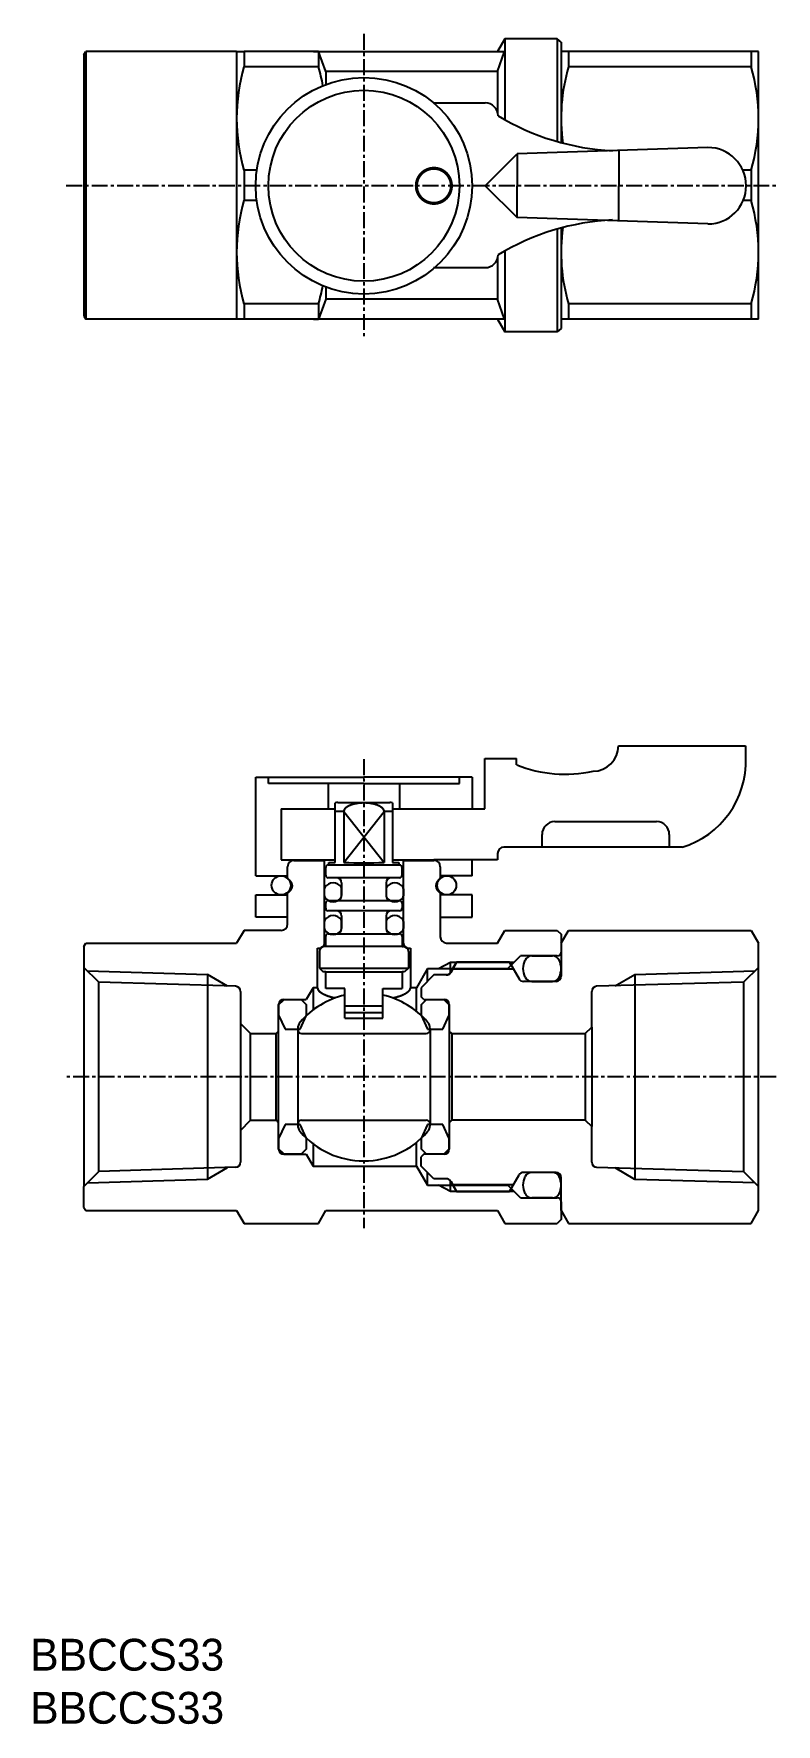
# Model space of a CAD drawing. Extents: x 112 to 170, y 97 to 229.
import ezdxf

# ---------------------------------------------------------------- set-up
doc = ezdxf.new("R2010")
doc.units = 0
doc.linetypes.add('CENTER', pattern=[2, 1.25, -0.25, 0.25, -0.25])
doc.layers.get('0').update_dxf_attribs({"linetype": 'CONTINUOUS'})
doc.layers.add('CENTER', color=1, linetype='CENTER')

msp = doc.modelspace()

# ---------------------------------------------------------------- texts
at = {"color": 7, "linetype": 'CONTINUOUS'}
for p in [(111.75, 100.85), (111.75, 96.68)]:
    msp.add_text('BBCCS33', height=2.5, dxfattribs=at).set_placement(p)

# ---------------------------------------------------------------- linework, layer by layer
at = {"color": 7, "linetype": 'CONTINUOUS'}
for p, q in [((149.05, 228.97), (148.47, 227.97)), ((149.05, 228.97), (149.05, 222.62)), ((153.17, 228.97), (149.05, 228.97)), ((153.17, 228.97), (153.17, 220.91)), ((153.47, 228.72), (153.17, 228.97)), ((153.47, 228.72), (153.47, 227.97)), ((115.97, 227.72), (116.12, 227.97)), ((115.97, 227.72), (115.97, 207.22)), ((116.12, 227.97), (116.12, 206.97)), ((127.97, 227.97), (116.12, 227.97)), ((127.97, 227.97), (127.97, 222.72)), ((127.97, 227.97), (128.55, 227.97)), ((134.4, 227.97), (128.55, 227.97)), ((128.55, 227.97), (128.55, 226.79)), ((134.01, 227.97), (148.47, 227.97)), ((134.4, 227.97), (134.01, 227.97)), ((134.97, 226.42), (134.4, 227.97)), ((134.4, 227.97), (134.4, 226.79)), ((148.47, 226.42), (149.02, 227.97)), ((148.47, 227.97), (149.02, 227.97)), ((153.47, 227.97), (153.47, 220.83)), ((154.05, 227.97), (153.47, 227.97)), ((168.4, 227.97), (154.05, 227.97)), ((154.05, 227.97), (154.05, 226.79)), ((168.4, 227.97), (168.4, 226.79)), ((168.97, 227.97), (168.4, 227.97)), ((168.97, 206.97), (168.97, 227.97)), ((134.4, 226.79), (128.55, 226.79)), ((148.47, 226.42), (134.97, 226.42)), ((134.97, 226.42), (134.97, 225.39)), ((148.47, 226.42), (148.47, 223.21)), ((168.4, 226.79), (154.05, 226.79)), ((138, 224.65), (138, 224.65)), ((143.45, 223.94), (147.51, 223.94)), ((127.97, 222.72), (127.97, 212.22)), ((165.01, 220.44), (150.01, 219.94)), ((147.51, 217.44), (150.01, 219.94)), ((150.01, 219.94), (150.01, 217.44)), ((158.01, 220.2), (158.01, 217.44)), ((128.55, 218.66), (128.55, 216.29)), ((129.56, 218.66), (128.55, 218.66)), ((168.4, 218.66), (167.75, 218.66)), ((168.4, 218.66), (168.4, 216.29)), ((147.51, 217.44), (150.01, 214.94)), ((150.01, 214.94), (150.01, 217.44)), ((158.01, 214.67), (158.01, 217.44)), ((129.55, 216.29), (128.55, 216.29)), ((168.4, 216.29), (167.78, 216.29)), ((165.01, 214.44), (150.01, 214.94)), ((153.17, 214.04), (153.17, 205.97)), ((153.47, 214.12), (153.47, 206.97)), ((127.97, 212.22), (127.97, 206.97)), ((148.47, 211.74), (148.47, 208.53)), ((149.05, 212.32), (149.05, 205.97)), ((143.45, 211.01), (147.51, 211.01)), ((134.97, 208.53), (134.4, 206.97)), ((134.97, 209.48), (134.97, 208.53)), ((148.47, 208.53), (134.97, 208.53)), ((149.02, 206.97), (148.47, 208.53)), ((115.97, 207.22), (116.12, 206.97)), ((134.4, 208.16), (128.55, 208.16)), ((128.55, 208.16), (128.55, 206.97)), ((134.4, 208.16), (134.4, 206.97)), ((168.4, 208.16), (154.05, 208.16)), ((154.05, 208.16), (154.05, 206.97)), ((168.4, 208.16), (168.4, 206.97)), ((127.97, 206.97), (116.12, 206.97)), ((128.55, 206.97), (127.97, 206.97)), ((134.4, 206.97), (128.55, 206.97)), ((148.47, 206.97), (134.01, 206.97)), ((134.01, 206.97), (134.4, 206.97)), ((148.47, 206.97), (149.05, 205.97)), ((149.02, 206.97), (148.47, 206.97)), ((153.17, 205.97), (149.05, 205.97)), ((153.47, 206.22), (153.17, 205.97)), ((154.05, 206.97), (153.47, 206.97)), ((153.47, 206.97), (153.47, 206.22)), ((168.4, 206.97), (154.05, 206.97)), ((168.97, 206.97), (168.4, 206.97)), ((157.97, 173.47), (167.97, 173.47)), ((167.97, 173.47), (167.97, 172.51)), ((147.47, 168.51), (147.47, 172.47)), ((147.47, 172.47), (149.97, 172.47)), ((149.97, 171.97), (149.97, 172.47)), ((129.47, 163.26), (129.47, 171.01)), ((129.47, 171.01), (137.97, 171.01)), ((130.47, 170.51), (130.47, 171.01)), ((137.97, 170.51), (130.47, 170.51)), ((135.17, 170.51), (135.17, 168.51)), ((146.47, 171.01), (137.97, 171.01)), ((137.97, 170.51), (145.47, 170.51)), ((140.77, 170.51), (140.77, 168.51)), ((145.47, 170.51), (145.47, 171.01)), ((146.47, 171.01), (146.47, 168.51)), ((135.72, 168.31), (135.72, 168.98)), ((135.92, 169.01), (140.02, 169.01)), ((140.22, 168.98), (140.22, 168.31)), ((131.47, 168.51), (135.72, 168.51)), ((131.47, 168.51), (131.47, 164.51)), ((135.72, 164.31), (135.72, 168.31)), ((136.39, 168.31), (135.72, 168.31)), ((136.39, 164.31), (139.56, 168.31)), ((136.39, 168.31), (139.56, 164.31)), ((136.39, 168.31), (136.39, 164.31)), ((139.56, 168.31), (139.56, 164.31)), ((140.22, 168.31), (139.56, 168.31)), ((140.22, 168.51), (147.47, 168.51)), ((140.22, 168.31), (140.22, 164.31)), ((152.97, 167.51), (160.97, 167.51)), ((151.97, 165.51), (151.97, 166.51)), ((161.97, 166.51), (161.97, 165.51)), ((148.47, 165.01), (148.47, 164.51)), ((162.97, 165.51), (148.97, 165.51)), ((129.47, 163.26), (131.97, 163.26)), ((131.47, 164.51), (132.47, 164.51)), ((131.97, 163.03), (131.97, 163.97)), ((132.47, 164.51), (135.72, 164.51)), ((132.47, 164.47), (134.87, 164.47)), ((134.87, 157.97), (134.87, 164.47)), ((134.97, 163.31), (134.97, 163.91)), ((135.17, 164.11), (135.99, 164.11)), ((135.22, 164.11), (135.22, 164.31)), ((135.22, 164.31), (135.72, 164.31)), ((135.99, 164.11), (139.96, 164.11)), ((139.96, 164.11), (140.72, 164.11)), ((140.22, 164.51), (143.47, 164.51)), ((140.22, 164.31), (140.72, 164.31)), ((140.72, 164.31), (140.72, 164.11)), ((140.72, 164.11), (140.77, 164.11)), ((140.97, 163.31), (140.97, 163.91)), ((141.07, 164.47), (143.47, 164.47)), ((141.07, 157.97), (141.07, 164.47)), ((148.47, 164.51), (143.47, 164.51)), ((143.97, 163.97), (143.97, 163.03)), ((146.47, 163.26), (143.97, 163.26)), ((146.47, 163.26), (146.47, 164.51)), ((134.87, 161.69), (134.87, 162.24)), ((135.82, 163.11), (135.17, 163.11)), ((140.12, 163.11), (135.82, 163.11)), ((136.22, 162.71), (136.22, 161.71)), ((136.22, 161.69), (136.22, 162.24)), ((139.72, 162.71), (139.72, 161.71)), ((139.72, 162.24), (139.72, 161.69)), ((140.77, 163.11), (140.12, 163.11)), ((141.07, 162.24), (141.07, 161.69)), ((129.47, 161.76), (131.97, 161.76)), ((129.47, 160.01), (129.47, 161.76)), ((131.97, 159.47), (131.97, 161.92)), ((134.97, 160.71), (134.97, 161.11)), ((135.17, 161.31), (135.82, 161.31)), ((135.82, 161.31), (140.12, 161.31)), ((140.12, 161.31), (140.77, 161.31)), ((140.97, 161.11), (140.97, 160.71)), ((143.97, 161.92), (143.97, 158.47)), ((146.47, 161.76), (143.97, 161.76)), ((146.47, 160.01), (146.47, 161.76)), ((131.97, 160.01), (129.47, 160.01)), ((134.87, 159.12), (134.87, 159.67)), ((135.82, 160.51), (135.17, 160.51)), ((140.12, 160.51), (135.82, 160.51)), ((136.22, 160.11), (136.22, 159.11)), ((136.22, 159.12), (136.22, 159.67)), ((139.72, 160.11), (139.72, 159.11)), ((139.72, 159.67), (139.72, 159.12)), ((140.77, 160.51), (140.12, 160.51)), ((141.07, 159.67), (141.07, 159.12)), ((143.97, 160.01), (146.47, 160.01)), ((115.97, 157.72), (116.12, 157.97)), ((116.12, 157.97), (127.97, 157.97)), ((128.55, 158.97), (127.97, 157.97)), ((131.47, 158.97), (128.55, 158.97)), ((134.97, 157.71), (134.97, 158.51)), ((135.17, 158.71), (135.82, 158.71)), ((135.82, 158.71), (140.12, 158.71)), ((140.12, 158.71), (140.77, 158.71)), ((140.97, 158.51), (140.97, 157.71)), ((144.47, 157.97), (148.47, 157.97)), ((148.47, 157.97), (149.05, 158.97)), ((149.05, 158.97), (153.17, 158.97)), ((153.17, 158.97), (153.47, 158.67)), ((153.47, 157.97), (154.05, 158.97)), ((153.47, 158.67), (153.47, 157.27)), ((153.47, 157.97), (153.47, 155.37)), ((154.05, 158.97), (168.4, 158.97)), ((168.4, 158.97), (168.97, 157.97)), ((168.97, 156.07), (168.97, 157.97)), ((115.97, 157.72), (115.97, 156.07)), ((134.32, 154.47), (134.32, 157.57)), ((134.32, 157.57), (134.47, 157.57)), ((134.47, 157.31), (134.47, 156.01)), ((134.97, 157.71), (134.87, 157.71)), ((140.97, 157.71), (134.97, 157.71)), ((140.97, 157.71), (141.07, 157.71)), ((141.47, 157.57), (141.62, 157.57)), ((141.47, 157.31), (141.47, 156.01)), ((141.62, 157.57), (141.62, 154.47)), ((149.54, 156.24), (150.27, 156.97)), ((153.17, 156.97), (150.27, 156.97)), ((151.17, 156.97), (152.78, 156.97)), ((115.97, 156.07), (115.97, 138.87)), ((117.14, 154.91), (115.97, 156.07)), ((125.67, 155.5), (125.67, 139.45)), ((134.47, 156.01), (141.47, 156.01)), ((134.47, 156.01), (134.77, 155.71)), ((134.97, 155.71), (134.77, 155.71)), ((134.97, 155.71), (140.97, 155.71)), ((134.97, 154.41), (134.97, 155.71)), ((140.97, 155.71), (140.97, 154.41)), ((141.17, 155.71), (140.97, 155.71)), ((141.47, 156.01), (141.17, 155.71)), ((142.97, 155.97), (142.11, 154.47)), ((143.47, 155.47), (142.47, 154.47)), ((142.97, 155.97), (144.97, 155.97)), ((142.97, 154.99), (142.97, 155.97)), ((144.44, 155.47), (143.47, 155.47)), ((144.67, 155.47), (144.44, 155.47)), ((144.79, 155.67), (144.67, 155.47)), ((144.77, 155.67), (144.77, 156.47)), ((145.25, 156.47), (144.79, 155.67)), ((149.73, 155.92), (144.94, 155.92)), ((144.97, 155.97), (145.25, 156.47)), ((144.97, 155.97), (149.28, 155.97)), ((149.41, 156.47), (145.25, 156.47)), ((145.25, 156.47), (149.41, 156.47)), ((149.28, 155.97), (149.54, 156.24)), ((149.41, 156.47), (150.16, 155.17)), ((149.54, 156.24), (149.41, 156.47)), ((159.27, 155.52), (159.27, 139.42)), ((168.97, 156.07), (167.81, 154.91)), ((168.97, 138.87), (168.97, 156.07)), ((117.14, 140.04), (117.14, 154.91)), ((127.89, 154.58), (117.14, 154.91)), ((128.27, 154.18), (128.27, 151.67)), ((133.97, 154.47), (133.44, 153.55)), ((133.97, 154.47), (133.44, 153.55)), ((133.97, 154.47), (133.97, 152.67)), ((134.32, 154.47), (133.97, 154.47)), ((136.47, 154.41), (134.97, 154.41)), ((136.47, 152.51), (136.47, 154.41)), ((139.47, 152.51), (139.47, 154.41)), ((139.47, 154.41), (140.97, 154.41)), ((142.11, 154.47), (141.62, 154.47)), ((142.11, 152.67), (142.11, 154.47)), ((142.47, 154.47), (142.47, 153.75)), ((153.07, 154.97), (150.51, 154.97)), ((151.17, 154.97), (152.78, 154.97)), ((155.87, 151.37), (155.87, 154.18)), ((167.81, 154.91), (156.26, 154.58)), ((167.81, 154.91), (167.81, 140.04)), ((131.27, 153.12), (131.67, 153.52)), ((131.27, 151.07), (131.27, 153.15)), ((131.27, 153.12), (131.27, 152.32)), ((131.67, 153.55), (133.44, 153.55)), ((133.07, 153.52), (131.67, 153.52)), ((133.07, 153.52), (133.47, 153.12)), ((133.47, 152.32), (133.47, 153.12)), ((136.47, 152.07), (136.47, 153.9)), ((136.47, 153.05), (139.47, 153.05)), ((139.47, 152.07), (139.47, 153.9)), ((142.67, 153.55), (142.47, 153.75)), ((142.47, 153.12), (142.87, 153.52)), ((142.47, 153.12), (142.47, 152.32)), ((142.67, 153.55), (144.27, 153.55)), ((144.27, 153.52), (142.87, 153.52)), ((144.27, 153.52), (144.67, 153.12)), ((144.67, 153.15), (144.67, 151.07)), ((144.67, 152.32), (144.67, 153.12)), ((128.27, 151.67), (128.27, 143.27)), ((128.27, 151.67), (129.07, 150.87)), ((131.27, 152.32), (131.77, 151.22)), ((132.97, 151.22), (133.47, 152.32)), ((139.47, 152.51), (136.47, 152.51)), ((136.47, 152.07), (139.47, 152.07)), ((142.47, 152.32), (142.97, 151.22)), ((144.17, 151.22), (144.67, 152.32)), ((155.37, 150.87), (155.87, 151.37)), ((155.87, 151.37), (155.87, 143.57)), ((129.07, 144.07), (129.07, 150.87)), ((129.07, 150.87), (131.07, 150.87)), ((131.07, 150.87), (131.27, 151.07)), ((131.07, 144.07), (131.07, 150.87)), ((131.27, 143.87), (131.27, 151.07)), ((131.77, 151.22), (132.97, 151.22)), ((132.77, 151.17), (132.77, 151.25)), ((132.77, 151.17), (132.77, 143.77)), ((133.07, 150.87), (142.87, 150.87)), ((142.97, 151.22), (144.17, 151.22)), ((143.17, 151.17), (143.17, 151.25)), ((143.17, 151.17), (143.17, 143.69)), ((144.67, 151.07), (144.67, 143.87)), ((144.87, 150.87), (144.67, 151.07)), ((144.87, 150.87), (155.37, 150.87)), ((144.87, 150.87), (144.87, 144.07)), ((155.37, 150.87), (155.37, 144.07)), ((128.27, 143.27), (129.07, 144.07)), ((129.07, 144.07), (131.07, 144.07)), ((131.27, 143.87), (131.07, 144.07)), ((131.27, 141.8), (131.27, 143.87)), ((131.77, 143.72), (131.27, 142.62)), ((132.97, 143.72), (131.77, 143.72)), ((132.77, 143.77), (132.77, 143.69)), ((133.47, 142.62), (132.97, 143.72)), ((133.07, 144.07), (142.87, 144.07)), ((142.97, 143.72), (142.47, 142.62)), ((144.17, 143.72), (142.97, 143.72)), ((143.17, 143.77), (143.17, 143.69)), ((144.67, 142.62), (144.17, 143.72)), ((144.87, 144.07), (144.67, 143.87)), ((144.67, 143.87), (144.67, 141.8)), ((155.37, 144.07), (144.87, 144.07)), ((155.37, 144.07), (155.87, 143.57)), ((155.87, 140.77), (155.87, 143.57)), ((128.27, 143.27), (128.27, 140.77)), ((131.27, 142.62), (131.27, 141.82)), ((133.47, 141.82), (133.47, 142.62)), ((133.97, 142.28), (133.97, 140.47)), ((142.11, 140.47), (142.11, 142.28)), ((142.47, 142.62), (142.47, 141.82)), ((144.67, 141.82), (144.67, 142.62)), ((131.67, 141.42), (131.27, 141.82)), ((131.67, 141.42), (133.07, 141.42)), ((131.67, 141.4), (133.44, 141.4)), ((133.47, 141.82), (133.07, 141.42)), ((133.44, 141.4), (133.97, 140.47)), ((142.87, 141.42), (142.47, 141.82)), ((142.67, 141.4), (142.47, 141.2)), ((142.47, 140.47), (142.47, 141.2)), ((144.27, 141.4), (142.67, 141.4)), ((142.87, 141.42), (144.27, 141.42)), ((144.67, 141.82), (144.27, 141.42)), ((115.97, 138.87), (117.14, 140.04)), ((127.89, 140.37), (117.14, 140.04)), ((133.97, 140.47), (142.11, 140.47)), ((142.11, 140.47), (142.97, 138.97)), ((143.47, 139.47), (142.47, 140.47)), ((142.97, 138.97), (142.97, 139.96)), ((144.44, 139.47), (143.47, 139.47)), ((149.41, 138.47), (150.16, 139.77)), ((153.07, 139.97), (150.51, 139.97)), ((152.78, 139.97), (151.17, 139.97)), ((153.47, 136.97), (153.47, 139.57)), ((156.26, 140.37), (167.81, 140.04)), ((167.81, 140.04), (168.97, 138.87)), ((115.97, 137.22), (115.97, 138.87)), ((142.97, 138.97), (144.96, 138.97)), ((144.77, 138.47), (144.77, 139.27)), ((144.79, 139.27), (145.25, 138.47)), ((144.93, 139.02), (149.73, 139.02)), ((144.96, 138.97), (149.28, 138.97)), ((144.96, 138.97), (145.25, 138.47)), ((145.25, 138.47), (149.41, 138.47)), ((149.41, 138.47), (145.25, 138.47)), ((149.54, 138.71), (149.28, 138.97)), ((149.54, 138.71), (149.41, 138.47)), ((150.27, 137.97), (149.54, 138.71)), ((168.97, 136.97), (168.97, 138.87)), ((115.97, 137.22), (116.12, 136.97)), ((116.12, 136.97), (127.97, 136.97)), ((127.97, 136.97), (128.55, 135.97)), ((134.4, 135.97), (134.97, 136.97)), ((134.97, 136.97), (148.47, 136.97)), ((148.47, 136.97), (149.05, 135.97)), ((150.27, 137.97), (153.17, 137.97)), ((152.78, 137.97), (151.17, 137.97)), ((153.47, 137.67), (153.47, 136.27)), ((153.47, 136.97), (154.05, 135.97)), ((168.4, 135.97), (168.97, 136.97)), ((128.55, 135.97), (134.4, 135.97)), ((149.05, 135.97), (153.17, 135.97)), ((153.47, 136.27), (153.17, 135.97)), ((154.05, 135.97), (168.4, 135.97))]:
    msp.add_line(p, q, dxfattribs=at)
at = {"color": 3, "linetype": 'CONTINUOUS'}
for p, q in [((116.25, 155.8), (125.67, 155.5)), ((127.24, 154.6), (125.67, 155.5)), ((143.82, 155.97), (144.77, 156.47)), ((144.77, 156.47), (145.25, 156.47)), ((149.41, 156.47), (149.77, 156.47)), ((157.71, 154.62), (159.27, 155.52)), ((159.27, 155.52), (168.7, 155.8)), ((116.25, 139.15), (125.67, 139.45)), ((125.67, 139.45), (127.24, 140.35)), ((159.27, 139.42), (157.71, 140.33)), ((168.7, 139.15), (159.27, 139.42)), ((144.77, 138.47), (143.82, 138.97)), ((145.25, 138.47), (144.77, 138.47)), ((149.77, 138.47), (149.41, 138.47))]:
    msp.add_line(p, q, dxfattribs=at)
at = {"color": 7, "linetype": 'CONTINUOUS', "const_width": 0.25}
msp.add_lwpolyline([(143.47, 216.06, 1), (143.47, 218.81, 1)], format="xyb", close=True, dxfattribs=at)
at = {"color": 7}
for points in [[(139.56, 168.31, 0), (139.56, 168.31, 0), (139.56, 168.31, 0), (139.56, 168.32, 0), (139.56, 168.32, 0), (139.56, 168.32, 0), (139.56, 168.32, 0), (139.56, 168.33, 0), (139.56, 168.33, 0), (139.56, 168.33, 0), (139.55, 168.34, 0), (139.55, 168.34, 0), (139.55, 168.34, 0), (139.55, 168.34, 0), (139.55, 168.35, 0), (139.55, 168.35, 0), (139.55, 168.35, 0), (139.55, 168.35, 0), (139.55, 168.36, 0), (139.55, 168.36, 0), (139.55, 168.36, 0), (139.55, 168.36, 0), (139.55, 168.37, 0), (139.55, 168.37, 0), (139.55, 168.37, 0), (139.55, 168.38, 0), (139.55, 168.38, 0), (139.55, 168.38, 0), (139.55, 168.38, 0), (139.55, 168.38, 0), (139.55, 168.39, 0), (139.54, 168.39, 0), (139.54, 168.39, 0), (139.54, 168.4, 0), (139.54, 168.4, 0), (139.54, 168.4, 0), (139.54, 168.4, 0), (139.54, 168.41, 0), (139.54, 168.41, 0), (139.54, 168.41, 0), (139.54, 168.41, 0), (139.54, 168.42, 0), (139.54, 168.42, 0), (139.53, 168.42, 0), (139.53, 168.42, 0), (139.53, 168.43, 0), (139.53, 168.43, 0), (139.53, 168.43, 0), (139.53, 168.43, 0), (139.53, 168.44, 0), (139.53, 168.44, 0), (139.53, 168.44, 0), (139.52, 168.44, 0), (139.52, 168.45, 0), (139.52, 168.45, 0), (139.52, 168.45, 0), (139.52, 168.45, 0), (139.52, 168.46, 0), (139.52, 168.46, 0), (139.52, 168.46, 0), (139.51, 168.46, 0), (139.51, 168.46, 0), (139.51, 168.47, 0), (139.51, 168.47, 0), (139.51, 168.47, 0), (139.51, 168.47, 0), (139.51, 168.48, 0), (139.5, 168.48, 0), (139.5, 168.48, 0), (139.5, 168.48, 0), (139.5, 168.49, 0), (139.5, 168.49, 0), (139.5, 168.49, 0), (139.5, 168.49, 0), (139.49, 168.49, 0), (139.49, 168.5, 0), (139.49, 168.5, 0), (139.49, 168.5, 0), (139.49, 168.5, 0), (139.49, 168.5, 0), (139.48, 168.51, 0), (139.48, 168.51, 0), (139.48, 168.51, 0), (139.48, 168.51, 0), (139.48, 168.51, 0), (139.48, 168.52, 0), (139.48, 168.52, 0), (139.47, 168.52, 0), (139.47, 168.52, 0), (139.47, 168.53, 0), (139.47, 168.53, 0), (139.47, 168.53, 0), (139.47, 168.53, 0), (139.46, 168.53, 0), (139.46, 168.54, 0), (139.46, 168.54, 0), (139.46, 168.54, 0), (139.46, 168.54, 0), (139.45, 168.54, 0), (139.45, 168.55, 0), (139.45, 168.55, 0), (139.45, 168.55, 0), (139.45, 168.55, 0), (139.45, 168.55, 0), (139.44, 168.56, 0), (139.44, 168.56, 0), (139.44, 168.56, 0), (139.44, 168.56, 0), (139.44, 168.56, 0), (139.43, 168.57, 0), (139.43, 168.57, 0), (139.43, 168.57, 0), (139.43, 168.57, 0), (139.43, 168.57, 0), (139.43, 168.57, 0), (139.42, 168.58, 0), (139.42, 168.58, 0), (139.42, 168.58, 0), (139.42, 168.58, 0), (139.42, 168.59, 0), (139.41, 168.59, 0), (139.41, 168.59, 0), (139.41, 168.59, 0), (139.41, 168.59, 0), (139.41, 168.59, 0), (139.4, 168.6, 0), (139.4, 168.6, 0), (139.4, 168.6, 0), (139.4, 168.6, 0), (139.4, 168.6, 0), (139.39, 168.6, 0), (139.39, 168.61, 0), (139.39, 168.61, 0), (139.39, 168.61, 0), (139.39, 168.61, 0), (139.38, 168.61, 0), (139.38, 168.62, 0), (139.38, 168.62, 0), (139.38, 168.62, 0), (139.38, 168.62, 0), (139.37, 168.62, 0), (139.37, 168.62, 0), (139.37, 168.62, 0), (139.37, 168.63, 0), (139.36, 168.63, 0), (139.36, 168.63, 0), (139.36, 168.63, 0), (139.36, 168.63, 0), (139.36, 168.63, 0), (139.35, 168.64, 0), (139.35, 168.64, 0), (139.35, 168.64, 0), (139.35, 168.64, 0), (139.35, 168.64, 0), (139.34, 168.64, 0), (139.34, 168.65, 0), (139.34, 168.65, 0), (139.34, 168.65, 0), (139.33, 168.65, 0), (139.33, 168.65, 0), (139.33, 168.65, 0), (139.33, 168.65, 0), (139.33, 168.66, 0), (139.32, 168.66, 0), (139.32, 168.66, 0), (139.32, 168.66, 0), (139.32, 168.66, 0), (139.31, 168.66, 0), (139.31, 168.67, 0), (139.31, 168.67, 0), (139.31, 168.67, 0), (139.31, 168.67, 0), (139.3, 168.67, 0), (139.3, 168.67, 0), (139.3, 168.68, 0), (139.3, 168.68, 0), (139.29, 168.68, 0), (139.29, 168.68, 0), (139.29, 168.68, 0), (139.29, 168.68, 0), (139.29, 168.68, 0), (139.28, 168.68, 0), (139.28, 168.69, 0), (139.28, 168.69, 0), (139.28, 168.69, 0), (139.27, 168.69, 0), (139.27, 168.69, 0), (139.27, 168.69, 0), (139.27, 168.69, 0), (139.27, 168.7, 0), (139.26, 168.7, 0), (139.26, 168.7, 0), (139.26, 168.7, 0), (139.26, 168.7, 0), (139.25, 168.7, 0), (139.25, 168.7, 0), (139.25, 168.71, 0), (139.25, 168.71, 0), (139.24, 168.71, 0), (139.24, 168.71, 0), (139.24, 168.71, 0), (139.24, 168.71, 0), (139.24, 168.71, 0), (139.23, 168.72, 0), (139.23, 168.72, 0), (139.23, 168.72, 0), (139.23, 168.72, 0), (139.22, 168.72, 0), (139.22, 168.72, 0), (139.22, 168.72, 0), (139.22, 168.72, 0), (139.21, 168.72, 0), (139.21, 168.73, 0), (139.21, 168.73, 0), (139.21, 168.73, 0), (139.2, 168.73, 0), (139.2, 168.73, 0), (139.2, 168.73, 0), (139.2, 168.73, 0), (139.19, 168.74, 0), (139.19, 168.74, 0), (139.19, 168.74, 0), (139.19, 168.74, 0), (139.19, 168.74, 0), (139.18, 168.74, 0), (139.18, 168.74, 0), (139.18, 168.74, 0), (139.18, 168.75, 0), (139.17, 168.75, 0), (139.17, 168.75, 0), (139.17, 168.75, 0), (139.17, 168.75, 0), (139.16, 168.75, 0), (139.16, 168.75, 0), (139.16, 168.75, 0), (139.16, 168.75, 0), (139.15, 168.75, 0), (139.15, 168.76, 0), (139.15, 168.76, 0), (139.15, 168.76, 0), (139.14, 168.76, 0), (139.14, 168.76, 0), (139.14, 168.76, 0), (139.14, 168.76, 0), (139.13, 168.76, 0), (139.13, 168.76, 0), (139.13, 168.77, 0), (139.13, 168.77, 0), (139.12, 168.77, 0), (139.12, 168.77, 0), (139.12, 168.77, 0), (139.12, 168.77, 0), (139.12, 168.77, 0), (139.11, 168.77, 0), (139.11, 168.78, 0), (139.11, 168.78, 0), (139.11, 168.78, 0), (139.1, 168.78, 0), (139.1, 168.78, 0), (139.1, 168.78, 0), (139.1, 168.78, 0), (139.09, 168.78, 0), (139.09, 168.78, 0), (139.09, 168.78, 0), (139.09, 168.79, 0), (139.08, 168.79, 0), (139.08, 168.79, 0), (139.08, 168.79, 0), (139.08, 168.79, 0), (139.07, 168.79, 0), (139.07, 168.79, 0), (139.07, 168.79, 0), (139.07, 168.79, 0), (139.06, 168.79, 0), (139.06, 168.8, 0), (139.06, 168.8, 0), (139.06, 168.8, 0), (139.05, 168.8, 0), (139.05, 168.8, 0), (139.05, 168.8, 0), (139.05, 168.8, 0), (139.04, 168.8, 0), (139.04, 168.8, 0), (139.04, 168.81, 0), (139.04, 168.81, 0), (139.03, 168.81, 0), (139.03, 168.81, 0), (139.03, 168.81, 0), (139.03, 168.81, 0), (139.02, 168.81, 0), (139.02, 168.81, 0), (139.02, 168.81, 0), (139.02, 168.81, 0), (139.01, 168.81, 0), (139.01, 168.81, 0), (139.01, 168.82, 0), (139.01, 168.82, 0), (139, 168.82, 0), (139, 168.82, 0), (139, 168.82, 0), (139, 168.82, 0), (138.99, 168.82, 0), (138.99, 168.82, 0), (138.99, 168.82, 0), (138.99, 168.82, 0), (138.98, 168.82, 0), (138.98, 168.83, 0), (138.98, 168.83, 0), (138.98, 168.83, 0), (138.97, 168.83, 0), (138.97, 168.83, 0), (138.97, 168.83, 0), (138.97, 168.83, 0), (138.96, 168.83, 0), (138.96, 168.83, 0), (138.96, 168.83, 0), (138.96, 168.83, 0), (138.95, 168.84, 0), (138.95, 168.84, 0), (138.95, 168.84, 0), (138.95, 168.84, 0), (138.94, 168.84, 0), (138.94, 168.84, 0), (138.94, 168.84, 0), (138.93, 168.84, 0), (138.93, 168.84, 0), (138.93, 168.84, 0), (138.93, 168.84, 0), (138.92, 168.84, 0), (138.92, 168.84, 0), (138.92, 168.85, 0), (138.92, 168.85, 0), (138.91, 168.85, 0), (138.91, 168.85, 0), (138.91, 168.85, 0), (138.91, 168.85, 0), (138.9, 168.85, 0), (138.9, 168.85, 0), (138.9, 168.85, 0), (138.9, 168.85, 0), (138.89, 168.85, 0), (138.89, 168.85, 0), (138.89, 168.86, 0), (138.89, 168.86, 0), (138.88, 168.86, 0), (138.88, 168.86, 0), (138.88, 168.86, 0), (138.88, 168.86, 0), (138.87, 168.86, 0), (138.87, 168.86, 0), (138.87, 168.86, 0), (138.87, 168.86, 0), (138.86, 168.86, 0), (138.86, 168.86, 0), (138.86, 168.87, 0), (138.86, 168.87, 0), (138.85, 168.87, 0), (138.85, 168.87, 0), (138.85, 168.87, 0), (138.85, 168.87, 0), (138.84, 168.87, 0), (138.84, 168.87, 0), (138.84, 168.87, 0), (138.83, 168.87, 0), (138.83, 168.87, 0), (138.83, 168.87, 0), (138.83, 168.87, 0), (138.82, 168.87, 0), (138.82, 168.87, 0), (138.82, 168.88, 0), (138.82, 168.88, 0), (138.81, 168.88, 0), (138.81, 168.88, 0), (138.81, 168.88, 0), (138.81, 168.88, 0), (138.8, 168.88, 0), (138.8, 168.88, 0), (138.8, 168.88, 0), (138.8, 168.88, 0), (138.79, 168.88, 0), (138.79, 168.88, 0), (138.79, 168.88, 0), (138.79, 168.88, 0), (138.78, 168.88, 0), (138.78, 168.89, 0), (138.78, 168.89, 0), (138.78, 168.89, 0), (138.77, 168.89, 0), (138.77, 168.89, 0), (138.77, 168.89, 0), (138.76, 168.89, 0), (138.76, 168.89, 0), (138.76, 168.89, 0), (138.76, 168.89, 0), (138.75, 168.89, 0), (138.75, 168.89, 0), (138.75, 168.89, 0), (138.75, 168.89, 0), (138.74, 168.9, 0), (138.74, 168.9, 0), (138.74, 168.9, 0), (138.74, 168.9, 0), (138.73, 168.9, 0), (138.73, 168.9, 0), (138.73, 168.9, 0), (138.73, 168.9, 0), (138.72, 168.9, 0), (138.72, 168.9, 0), (138.72, 168.9, 0), (138.72, 168.9, 0), (138.71, 168.9, 0), (138.71, 168.9, 0), (138.71, 168.9, 0), (138.7, 168.9, 0), (138.7, 168.9, 0), (138.7, 168.9, 0), (138.7, 168.9, 0), (138.69, 168.91, 0), (138.69, 168.91, 0), (138.69, 168.91, 0), (138.69, 168.91, 0), (138.68, 168.91, 0), (138.68, 168.91, 0), (138.68, 168.91, 0), (138.68, 168.91, 0), (138.67, 168.91, 0), (138.67, 168.91, 0), (138.67, 168.91, 0), (138.67, 168.91, 0), (138.66, 168.91, 0), (138.66, 168.91, 0), (138.66, 168.91, 0), (138.65, 168.91, 0), (138.65, 168.91, 0), (138.65, 168.91, 0), (138.65, 168.92, 0), (138.64, 168.92, 0), (138.64, 168.92, 0), (138.64, 168.92, 0), (138.64, 168.92, 0), (138.63, 168.92, 0), (138.63, 168.92, 0), (138.63, 168.92, 0), (138.63, 168.92, 0), (138.62, 168.92, 0), (138.62, 168.92, 0), (138.62, 168.92, 0), (138.62, 168.92, 0), (138.61, 168.92, 0), (138.61, 168.92, 0), (138.61, 168.92, 0), (138.6, 168.92, 0), (138.6, 168.92, 0), (138.6, 168.93, 0), (138.6, 168.93, 0), (138.59, 168.93, 0), (138.59, 168.93, 0), (138.59, 168.93, 0), (138.59, 168.93, 0), (138.58, 168.93, 0), (138.58, 168.93, 0), (138.58, 168.93, 0), (138.58, 168.93, 0), (138.57, 168.93, 0), (138.57, 168.93, 0), (138.57, 168.93, 0), (138.57, 168.93, 0), (138.56, 168.93, 0), (138.56, 168.93, 0), (138.56, 168.93, 0), (138.55, 168.93, 0), (138.55, 168.93, 0), (138.55, 168.93, 0), (138.55, 168.93, 0), (138.54, 168.93, 0), (138.54, 168.94, 0), (138.54, 168.94, 0), (138.54, 168.94, 0), (138.53, 168.94, 0), (138.53, 168.94, 0), (138.53, 168.94, 0), (138.53, 168.94, 0), (138.52, 168.94, 0), (138.52, 168.94, 0), (138.52, 168.94, 0), (138.52, 168.94, 0), (138.51, 168.94, 0), (138.51, 168.94, 0), (138.51, 168.94, 0), (138.5, 168.94, 0), (138.5, 168.94, 0), (138.5, 168.94, 0), (138.5, 168.94, 0), (138.49, 168.94, 0), (138.49, 168.94, 0), (138.49, 168.94, 0), (138.49, 168.94, 0), (138.48, 168.94, 0), (138.48, 168.94, 0), (138.48, 168.94, 0), (138.48, 168.94, 0), (138.47, 168.94, 0), (138.47, 168.94, 0), (138.47, 168.95, 0), (138.46, 168.95, 0), (138.46, 168.95, 0), (138.46, 168.95, 0), (138.46, 168.95, 0), (138.45, 168.95, 0), (138.45, 168.95, 0), (138.45, 168.95, 0), (138.45, 168.95, 0), (138.44, 168.95, 0), (138.44, 168.95, 0), (138.44, 168.95, 0), (138.44, 168.95, 0), (138.43, 168.95, 0), (138.43, 168.95, 0), (138.43, 168.95, 0), (138.43, 168.95, 0), (138.42, 168.95, 0), (138.42, 168.95, 0), (138.42, 168.95, 0), (138.41, 168.95, 0), (138.41, 168.95, 0), (138.41, 168.95, 0), (138.41, 168.95, 0), (138.4, 168.95, 0), (138.4, 168.95, 0), (138.4, 168.96, 0), (138.4, 168.96, 0), (138.39, 168.96, 0), (138.39, 168.96, 0), (138.39, 168.96, 0), (138.39, 168.96, 0), (138.38, 168.96, 0), (138.38, 168.96, 0), (138.38, 168.96, 0), (138.37, 168.96, 0), (138.37, 168.96, 0), (138.37, 168.96, 0), (138.37, 168.96, 0), (138.36, 168.96, 0), (138.36, 168.96, 0), (138.36, 168.96, 0), (138.36, 168.96, 0), (138.35, 168.96, 0), (138.35, 168.96, 0), (138.35, 168.96, 0), (138.35, 168.96, 0), (138.34, 168.96, 0), (138.34, 168.96, 0), (138.34, 168.96, 0), (138.33, 168.96, 0), (138.33, 168.96, 0), (138.33, 168.96, 0), (138.33, 168.96, 0), (138.32, 168.96, 0), (138.32, 168.96, 0), (138.32, 168.96, 0), (138.32, 168.96, 0), (138.31, 168.96, 0), (138.31, 168.96, 0), (138.31, 168.96, 0), (138.31, 168.96, 0), (138.3, 168.97, 0), (138.3, 168.97, 0), (138.3, 168.97, 0), (138.29, 168.97, 0), (138.29, 168.97, 0), (138.29, 168.97, 0), (138.29, 168.97, 0), (138.28, 168.97, 0), (138.28, 168.97, 0), (138.28, 168.97, 0), (138.28, 168.97, 0), (138.27, 168.97, 0), (138.27, 168.97, 0), (138.27, 168.97, 0), (138.27, 168.97, 0), (138.26, 168.97, 0), (138.26, 168.97, 0), (138.26, 168.97, 0), (138.25, 168.97, 0), (138.25, 168.97, 0), (138.25, 168.97, 0), (138.25, 168.97, 0), (138.24, 168.97, 0), (138.24, 168.97, 0), (138.24, 168.97, 0), (138.24, 168.97, 0), (138.23, 168.97, 0), (138.23, 168.97, 0), (138.23, 168.97, 0), (138.23, 168.97, 0), (138.22, 168.97, 0), (138.22, 168.97, 0), (138.22, 168.97, 0), (138.21, 168.97, 0), (138.21, 168.97, 0), (138.21, 168.97, 0), (138.21, 168.97, 0), (138.2, 168.97, 0), (138.2, 168.97, 0), (138.2, 168.97, 0), (138.2, 168.97, 0), (138.19, 168.97, 0), (138.19, 168.97, 0), (138.19, 168.97, 0), (138.18, 168.97, 0), (138.18, 168.97, 0), (138.18, 168.97, 0), (138.18, 168.97, 0), (138.17, 168.97, 0), (138.17, 168.97, 0), (138.17, 168.97, 0), (138.17, 168.97, 0), (138.16, 168.97, 0), (138.16, 168.97, 0), (138.16, 168.97, 0), (138.16, 168.97, 0), (138.15, 168.97, 0), (138.15, 168.97, 0), (138.15, 168.97, 0), (138.14, 168.97, 0), (138.14, 168.97, 0), (138.14, 168.98, 0), (138.14, 168.98, 0), (138.13, 168.98, 0), (138.13, 168.98, 0), (138.13, 168.98, 0), (138.13, 168.98, 0), (138.12, 168.98, 0), (138.12, 168.98, 0), (138.12, 168.98, 0), (138.12, 168.98, 0), (138.11, 168.98, 0), (138.11, 168.98, 0), (138.11, 168.98, 0), (138.1, 168.98, 0), (138.1, 168.98, 0), (138.1, 168.98, 0), (138.1, 168.98, 0), (138.09, 168.98, 0), (138.09, 168.98, 0), (138.09, 168.98, 0), (138.09, 168.98, 0), (138.08, 168.98, 0), (138.08, 168.98, 0), (138.08, 168.98, 0), (138.08, 168.98, 0), (138.07, 168.98, 0), (138.07, 168.98, 0), (138.07, 168.98, 0), (138.06, 168.98, 0), (138.06, 168.98, 0), (138.06, 168.98, 0), (138.06, 168.98, 0), (138.05, 168.98, 0), (138.05, 168.98, 0), (138.05, 168.98, 0), (138.05, 168.98, 0), (138.04, 168.98, 0), (138.04, 168.98, 0), (138.04, 168.98, 0), (138.04, 168.98, 0), (138.03, 168.98, 0), (138.03, 168.98, 0), (138.03, 168.98, 0), (138.02, 168.98, 0), (138.02, 168.98, 0), (138.02, 168.98, 0), (138.02, 168.98, 0), (138.01, 168.98, 0), (138.01, 168.98, 0), (138.01, 168.98, 0), (138.01, 168.98, 0), (138, 168.98, 0), (138, 168.98, 0), (138, 168.98, 0), (137.99, 168.98, 0), (137.99, 168.98, 0), (137.99, 168.98, 0), (137.99, 168.98, 0), (137.98, 168.98, 0), (137.98, 168.98, 0), (137.98, 168.98, 0), (137.98, 168.98, 0), (137.97, 168.98, 0), (137.97, 168.98, 0), (137.97, 168.98, 0), (137.97, 168.98, 0), (137.96, 168.98, 0), (137.96, 168.98, 0), (137.96, 168.98, 0), (137.95, 168.98, 0), (137.95, 168.98, 0), (137.95, 168.98, 0), (137.95, 168.98, 0), (137.94, 168.98, 0), (137.94, 168.98, 0), (137.94, 168.98, 0), (137.94, 168.98, 0), (137.93, 168.98, 0), (137.93, 168.98, 0), (137.93, 168.98, 0), (137.93, 168.98, 0), (137.92, 168.98, 0), (137.92, 168.98, 0), (137.92, 168.98, 0), (137.91, 168.98, 0), (137.91, 168.98, 0), (137.91, 168.98, 0), (137.91, 168.98, 0), (137.9, 168.98, 0), (137.9, 168.98, 0), (137.9, 168.98, 0), (137.9, 168.98, 0), (137.89, 168.98, 0), (137.89, 168.98, 0), (137.89, 168.98, 0), (137.89, 168.98, 0), (137.88, 168.98, 0), (137.88, 168.98, 0), (137.88, 168.98, 0), (137.87, 168.98, 0), (137.87, 168.98, 0), (137.87, 168.98, 0), (137.87, 168.98, 0), (137.86, 168.98, 0), (137.86, 168.98, 0), (137.86, 168.98, 0), (137.86, 168.98, 0), (137.85, 168.98, 0), (137.85, 168.98, 0), (137.85, 168.98, 0), (137.84, 168.98, 0), (137.84, 168.98, 0), (137.84, 168.98, 0), (137.84, 168.98, 0), (137.83, 168.98, 0), (137.83, 168.98, 0), (137.83, 168.98, 0), (137.83, 168.98, 0), (137.82, 168.98, 0), (137.82, 168.98, 0), (137.82, 168.98, 0), (137.82, 168.98, 0), (137.81, 168.98, 0), (137.81, 168.98, 0), (137.81, 168.97, 0), (137.8, 168.97, 0), (137.8, 168.97, 0), (137.8, 168.97, 0), (137.8, 168.97, 0), (137.79, 168.97, 0), (137.79, 168.97, 0), (137.79, 168.97, 0), (137.79, 168.97, 0), (137.78, 168.97, 0), (137.78, 168.97, 0), (137.78, 168.97, 0), (137.78, 168.97, 0), (137.77, 168.97, 0), (137.77, 168.97, 0), (137.77, 168.97, 0), (137.76, 168.97, 0), (137.76, 168.97, 0), (137.76, 168.97, 0), (137.76, 168.97, 0), (137.75, 168.97, 0), (137.75, 168.97, 0), (137.75, 168.97, 0), (137.75, 168.97, 0), (137.74, 168.97, 0), (137.74, 168.97, 0), (137.74, 168.97, 0), (137.74, 168.97, 0), (137.73, 168.97, 0), (137.73, 168.97, 0), (137.73, 168.97, 0), (137.72, 168.97, 0), (137.72, 168.97, 0), (137.72, 168.97, 0), (137.72, 168.97, 0), (137.71, 168.97, 0), (137.71, 168.97, 0), (137.71, 168.97, 0), (137.71, 168.97, 0), (137.7, 168.97, 0), (137.7, 168.97, 0), (137.7, 168.97, 0), (137.7, 168.97, 0), (137.69, 168.97, 0), (137.69, 168.97, 0), (137.69, 168.97, 0), (137.68, 168.97, 0), (137.68, 168.97, 0), (137.68, 168.97, 0), (137.68, 168.97, 0), (137.67, 168.97, 0), (137.67, 168.97, 0), (137.67, 168.97, 0), (137.67, 168.97, 0), (137.66, 168.97, 0), (137.66, 168.97, 0), (137.66, 168.97, 0), (137.66, 168.97, 0), (137.65, 168.97, 0), (137.65, 168.97, 0), (137.65, 168.97, 0), (137.64, 168.96, 0), (137.64, 168.96, 0), (137.64, 168.96, 0), (137.64, 168.96, 0), (137.63, 168.96, 0), (137.63, 168.96, 0), (137.63, 168.96, 0), (137.63, 168.96, 0), (137.62, 168.96, 0), (137.62, 168.96, 0), (137.62, 168.96, 0), (137.62, 168.96, 0), (137.61, 168.96, 0), (137.61, 168.96, 0), (137.61, 168.96, 0), (137.6, 168.96, 0), (137.6, 168.96, 0), (137.6, 168.96, 0), (137.6, 168.96, 0), (137.59, 168.96, 0), (137.59, 168.96, 0), (137.59, 168.96, 0), (137.59, 168.96, 0), (137.58, 168.96, 0), (137.58, 168.96, 0), (137.58, 168.96, 0), (137.58, 168.96, 0), (137.57, 168.96, 0), (137.57, 168.96, 0), (137.57, 168.96, 0), (137.56, 168.96, 0), (137.56, 168.96, 0), (137.56, 168.96, 0), (137.56, 168.96, 0), (137.55, 168.96, 0), (137.55, 168.96, 0), (137.55, 168.95, 0), (137.55, 168.95, 0), (137.54, 168.95, 0), (137.54, 168.95, 0), (137.54, 168.95, 0), (137.54, 168.95, 0), (137.53, 168.95, 0), (137.53, 168.95, 0), (137.53, 168.95, 0), (137.52, 168.95, 0), (137.52, 168.95, 0), (137.52, 168.95, 0), (137.52, 168.95, 0), (137.51, 168.95, 0), (137.51, 168.95, 0), (137.51, 168.95, 0), (137.51, 168.95, 0), (137.5, 168.95, 0), (137.5, 168.95, 0), (137.5, 168.95, 0), (137.5, 168.95, 0), (137.49, 168.95, 0), (137.49, 168.95, 0), (137.49, 168.95, 0), (137.48, 168.95, 0), (137.48, 168.95, 0), (137.48, 168.95, 0), (137.48, 168.94, 0), (137.47, 168.94, 0), (137.47, 168.94, 0), (137.47, 168.94, 0), (137.47, 168.94, 0), (137.46, 168.94, 0), (137.46, 168.94, 0), (137.46, 168.94, 0), (137.46, 168.94, 0), (137.45, 168.94, 0), (137.45, 168.94, 0), (137.45, 168.94, 0), (137.45, 168.94, 0), (137.44, 168.94, 0), (137.44, 168.94, 0), (137.44, 168.94, 0), (137.43, 168.94, 0), (137.43, 168.94, 0), (137.43, 168.94, 0), (137.43, 168.94, 0), (137.42, 168.94, 0), (137.42, 168.94, 0), (137.42, 168.94, 0), (137.42, 168.94, 0), (137.41, 168.94, 0), (137.41, 168.94, 0), (137.41, 168.94, 0), (137.41, 168.93, 0), (137.4, 168.93, 0), (137.4, 168.93, 0), (137.4, 168.93, 0), (137.39, 168.93, 0), (137.39, 168.93, 0), (137.39, 168.93, 0), (137.39, 168.93, 0), (137.38, 168.93, 0), (137.38, 168.93, 0), (137.38, 168.93, 0), (137.38, 168.93, 0), (137.37, 168.93, 0), (137.37, 168.93, 0), (137.37, 168.93, 0), (137.37, 168.93, 0), (137.36, 168.93, 0), (137.36, 168.93, 0), (137.36, 168.93, 0), (137.36, 168.93, 0), (137.35, 168.93, 0), (137.35, 168.93, 0), (137.35, 168.92, 0), (137.34, 168.92, 0), (137.34, 168.92, 0), (137.34, 168.92, 0), (137.34, 168.92, 0), (137.33, 168.92, 0), (137.33, 168.92, 0), (137.33, 168.92, 0), (137.33, 168.92, 0), (137.32, 168.92, 0), (137.32, 168.92, 0), (137.32, 168.92, 0), (137.32, 168.92, 0), (137.31, 168.92, 0), (137.31, 168.92, 0), (137.31, 168.92, 0), (137.31, 168.92, 0), (137.3, 168.92, 0), (137.3, 168.91, 0), (137.3, 168.91, 0), (137.29, 168.91, 0), (137.29, 168.91, 0), (137.29, 168.91, 0), (137.29, 168.91, 0), (137.28, 168.91, 0), (137.28, 168.91, 0), (137.28, 168.91, 0), (137.28, 168.91, 0), (137.27, 168.91, 0), (137.27, 168.91, 0), (137.27, 168.91, 0), (137.27, 168.91, 0), (137.26, 168.91, 0), (137.26, 168.91, 0), (137.26, 168.91, 0), (137.26, 168.91, 0), (137.25, 168.9, 0), (137.25, 168.9, 0), (137.25, 168.9, 0), (137.24, 168.9, 0), (137.24, 168.9, 0), (137.24, 168.9, 0), (137.24, 168.9, 0), (137.23, 168.9, 0), (137.23, 168.9, 0), (137.23, 168.9, 0), (137.23, 168.9, 0), (137.22, 168.9, 0), (137.22, 168.9, 0), (137.22, 168.9, 0), (137.22, 168.9, 0), (137.21, 168.9, 0), (137.21, 168.9, 0), (137.21, 168.9, 0), (137.21, 168.9, 0), (137.2, 168.89, 0), (137.2, 168.89, 0), (137.2, 168.89, 0), (137.2, 168.89, 0), (137.19, 168.89, 0), (137.19, 168.89, 0), (137.19, 168.89, 0), (137.18, 168.89, 0), (137.18, 168.89, 0), (137.18, 168.89, 0), (137.18, 168.89, 0), (137.17, 168.89, 0), (137.17, 168.89, 0), (137.17, 168.89, 0), (137.17, 168.88, 0), (137.16, 168.88, 0), (137.16, 168.88, 0), (137.16, 168.88, 0), (137.16, 168.88, 0), (137.15, 168.88, 0), (137.15, 168.88, 0), (137.15, 168.88, 0), (137.15, 168.88, 0), (137.14, 168.88, 0), (137.14, 168.88, 0), (137.14, 168.88, 0), (137.14, 168.88, 0), (137.13, 168.88, 0), (137.13, 168.88, 0), (137.13, 168.87, 0), (137.13, 168.87, 0), (137.12, 168.87, 0), (137.12, 168.87, 0), (137.12, 168.87, 0), (137.11, 168.87, 0), (137.11, 168.87, 0), (137.11, 168.87, 0), (137.11, 168.87, 0), (137.1, 168.87, 0), (137.1, 168.87, 0), (137.1, 168.87, 0), (137.1, 168.87, 0), (137.09, 168.87, 0), (137.09, 168.87, 0), (137.09, 168.86, 0), (137.09, 168.86, 0), (137.08, 168.86, 0), (137.08, 168.86, 0), (137.08, 168.86, 0), (137.08, 168.86, 0), (137.07, 168.86, 0), (137.07, 168.86, 0), (137.07, 168.86, 0), (137.07, 168.86, 0), (137.06, 168.86, 0), (137.06, 168.86, 0), (137.06, 168.85, 0), (137.06, 168.85, 0), (137.05, 168.85, 0), (137.05, 168.85, 0), (137.05, 168.85, 0), (137.05, 168.85, 0), (137.04, 168.85, 0), (137.04, 168.85, 0), (137.04, 168.85, 0), (137.04, 168.85, 0), (137.03, 168.85, 0), (137.03, 168.85, 0), (137.03, 168.85, 0), (137.02, 168.84, 0), (137.02, 168.84, 0), (137.02, 168.84, 0), (137.02, 168.84, 0), (137.01, 168.84, 0), (137.01, 168.84, 0), (137.01, 168.84, 0), (137.01, 168.84, 0), (137, 168.84, 0), (137, 168.84, 0), (137, 168.84, 0), (137, 168.84, 0), (136.99, 168.83, 0), (136.99, 168.83, 0), (136.99, 168.83, 0), (136.99, 168.83, 0), (136.98, 168.83, 0), (136.98, 168.83, 0), (136.98, 168.83, 0), (136.98, 168.83, 0), (136.97, 168.83, 0), (136.97, 168.83, 0), (136.97, 168.83, 0), (136.97, 168.82, 0), (136.96, 168.82, 0), (136.96, 168.82, 0), (136.96, 168.82, 0), (136.96, 168.82, 0), (136.95, 168.82, 0), (136.95, 168.82, 0), (136.95, 168.82, 0), (136.95, 168.82, 0), (136.94, 168.82, 0), (136.94, 168.82, 0), (136.94, 168.81, 0), (136.94, 168.81, 0), (136.93, 168.81, 0), (136.93, 168.81, 0), (136.93, 168.81, 0), (136.93, 168.81, 0), (136.92, 168.81, 0), (136.92, 168.81, 0), (136.92, 168.81, 0), (136.92, 168.81, 0), (136.91, 168.81, 0), (136.91, 168.81, 0), (136.91, 168.8, 0), (136.91, 168.8, 0), (136.9, 168.8, 0), (136.9, 168.8, 0), (136.9, 168.8, 0), (136.9, 168.8, 0), (136.89, 168.8, 0), (136.89, 168.8, 0), (136.89, 168.8, 0), (136.89, 168.79, 0), (136.88, 168.79, 0), (136.88, 168.79, 0), (136.88, 168.79, 0), (136.88, 168.79, 0), (136.87, 168.79, 0), (136.87, 168.79, 0), (136.87, 168.79, 0), (136.87, 168.79, 0), (136.86, 168.79, 0), (136.86, 168.78, 0), (136.86, 168.78, 0), (136.86, 168.78, 0), (136.85, 168.78, 0), (136.85, 168.78, 0), (136.85, 168.78, 0), (136.85, 168.78, 0), (136.84, 168.78, 0), (136.84, 168.78, 0), (136.84, 168.78, 0), (136.84, 168.77, 0), (136.83, 168.77, 0), (136.83, 168.77, 0), (136.83, 168.77, 0), (136.83, 168.77, 0), (136.82, 168.77, 0), (136.82, 168.77, 0), (136.82, 168.77, 0), (136.82, 168.77, 0), (136.81, 168.76, 0), (136.81, 168.76, 0), (136.81, 168.76, 0), (136.81, 168.76, 0), (136.81, 168.76, 0), (136.8, 168.76, 0), (136.8, 168.76, 0), (136.8, 168.76, 0), (136.8, 168.75, 0), (136.79, 168.75, 0), (136.79, 168.75, 0), (136.79, 168.75, 0), (136.79, 168.75, 0), (136.78, 168.75, 0), (136.78, 168.75, 0), (136.78, 168.75, 0), (136.78, 168.75, 0), (136.77, 168.75, 0), (136.77, 168.74, 0), (136.77, 168.74, 0), (136.77, 168.74, 0), (136.76, 168.74, 0), (136.76, 168.74, 0), (136.76, 168.74, 0), (136.76, 168.74, 0), (136.75, 168.74, 0), (136.75, 168.73, 0), (136.75, 168.73, 0), (136.75, 168.73, 0), (136.75, 168.73, 0), (136.74, 168.73, 0), (136.74, 168.73, 0), (136.74, 168.73, 0), (136.74, 168.72, 0), (136.73, 168.72, 0), (136.73, 168.72, 0), (136.73, 168.72, 0), (136.73, 168.72, 0), (136.72, 168.72, 0), (136.72, 168.72, 0), (136.72, 168.72, 0), (136.72, 168.72, 0), (136.71, 168.71, 0), (136.71, 168.71, 0), (136.71, 168.71, 0), (136.71, 168.71, 0), (136.71, 168.71, 0), (136.7, 168.71, 0), (136.7, 168.71, 0), (136.7, 168.7, 0), (136.7, 168.7, 0), (136.69, 168.7, 0), (136.69, 168.7, 0), (136.69, 168.7, 0), (136.69, 168.7, 0), (136.68, 168.7, 0), (136.68, 168.69, 0), (136.68, 168.69, 0), (136.68, 168.69, 0), (136.68, 168.69, 0), (136.67, 168.69, 0), (136.67, 168.69, 0), (136.67, 168.69, 0), (136.67, 168.68, 0), (136.66, 168.68, 0), (136.66, 168.68, 0), (136.66, 168.68, 0), (136.66, 168.68, 0), (136.65, 168.68, 0), (136.65, 168.68, 0), (136.65, 168.68, 0), (136.65, 168.67, 0), (136.65, 168.67, 0), (136.64, 168.67, 0), (136.64, 168.67, 0), (136.64, 168.67, 0), (136.64, 168.67, 0), (136.63, 168.66, 0), (136.63, 168.66, 0), (136.63, 168.66, 0), (136.63, 168.66, 0), (136.63, 168.66, 0), (136.62, 168.66, 0), (136.62, 168.65, 0), (136.62, 168.65, 0), (136.62, 168.65, 0), (136.61, 168.65, 0), (136.61, 168.65, 0), (136.61, 168.65, 0), (136.61, 168.65, 0), (136.61, 168.65, 0), (136.6, 168.64, 0), (136.6, 168.64, 0), (136.6, 168.64, 0), (136.6, 168.64, 0), (136.6, 168.64, 0), (136.59, 168.63, 0), (136.59, 168.63, 0), (136.59, 168.63, 0), (136.59, 168.63, 0), (136.58, 168.63, 0), (136.58, 168.63, 0), (136.58, 168.62, 0), (136.58, 168.62, 0), (136.58, 168.62, 0), (136.57, 168.62, 0), (136.57, 168.62, 0), (136.57, 168.62, 0), (136.57, 168.62, 0), (136.57, 168.61, 0), (136.56, 168.61, 0), (136.56, 168.61, 0), (136.56, 168.61, 0), (136.56, 168.61, 0), (136.56, 168.6, 0), (136.55, 168.6, 0), (136.55, 168.6, 0), (136.55, 168.6, 0), (136.55, 168.6, 0), (136.55, 168.6, 0), (136.54, 168.59, 0), (136.54, 168.59, 0), (136.54, 168.59, 0), (136.54, 168.59, 0), (136.54, 168.59, 0), (136.53, 168.59, 0), (136.53, 168.58, 0), (136.53, 168.58, 0), (136.53, 168.58, 0), (136.53, 168.58, 0), (136.52, 168.58, 0), (136.52, 168.57, 0), (136.52, 168.57, 0), (136.52, 168.57, 0), (136.52, 168.57, 0), (136.51, 168.57, 0), (136.51, 168.56, 0), (136.51, 168.56, 0), (136.51, 168.56, 0), (136.51, 168.56, 0), (136.51, 168.56, 0), (136.5, 168.55, 0), (136.5, 168.55, 0), (136.5, 168.55, 0), (136.5, 168.55, 0), (136.5, 168.55, 0), (136.49, 168.54, 0), (136.49, 168.54, 0), (136.49, 168.54, 0), (136.49, 168.54, 0), (136.49, 168.54, 0), (136.49, 168.53, 0), (136.48, 168.53, 0), (136.48, 168.53, 0), (136.48, 168.53, 0), (136.48, 168.53, 0), (136.48, 168.52, 0), (136.48, 168.52, 0), (136.47, 168.52, 0), (136.47, 168.52, 0), (136.47, 168.51, 0), (136.47, 168.51, 0), (136.47, 168.51, 0), (136.47, 168.51, 0), (136.46, 168.51, 0), (136.46, 168.5, 0), (136.46, 168.5, 0), (136.46, 168.5, 0), (136.46, 168.5, 0), (136.46, 168.5, 0), (136.46, 168.49, 0), (136.45, 168.49, 0), (136.45, 168.49, 0), (136.45, 168.49, 0), (136.45, 168.49, 0), (136.45, 168.48, 0), (136.45, 168.48, 0), (136.44, 168.48, 0), (136.44, 168.48, 0), (136.44, 168.47, 0), (136.44, 168.47, 0), (136.44, 168.47, 0), (136.44, 168.47, 0), (136.44, 168.46, 0), (136.44, 168.46, 0), (136.43, 168.46, 0), (136.43, 168.46, 0), (136.43, 168.46, 0), (136.43, 168.45, 0), (136.43, 168.45, 0), (136.43, 168.45, 0), (136.43, 168.44, 0), (136.43, 168.44, 0), (136.42, 168.44, 0), (136.42, 168.44, 0), (136.42, 168.44, 0), (136.42, 168.43, 0), (136.42, 168.43, 0), (136.42, 168.43, 0), (136.42, 168.43, 0), (136.42, 168.42, 0), (136.42, 168.42, 0), (136.41, 168.42, 0), (136.41, 168.42, 0), (136.41, 168.41, 0), (136.41, 168.41, 0), (136.41, 168.41, 0), (136.41, 168.41, 0), (136.41, 168.4, 0), (136.41, 168.4, 0), (136.41, 168.4, 0), (136.41, 168.4, 0), (136.41, 168.39, 0), (136.41, 168.39, 0), (136.4, 168.39, 0), (136.4, 168.38, 0), (136.4, 168.38, 0), (136.4, 168.38, 0), (136.4, 168.38, 0), (136.4, 168.38, 0), (136.4, 168.37, 0), (136.4, 168.37, 0), (136.4, 168.37, 0), (136.4, 168.36, 0), (136.4, 168.36, 0), (136.4, 168.36, 0), (136.4, 168.36, 0), (136.4, 168.35, 0), (136.4, 168.35, 0), (136.4, 168.35, 0), (136.4, 168.35, 0), (136.4, 168.34, 0), (136.4, 168.34, 0), (136.4, 168.34, 0), (136.4, 168.34, 0), (136.39, 168.33, 0), (136.39, 168.33, 0), (136.39, 168.33, 0), (136.39, 168.32, 0), (136.39, 168.32, 0), (136.39, 168.32, 0), (136.39, 168.32, 0), (136.39, 168.31, 0), (136.39, 168.31, 0), (136.39, 168.31, 0)], [(131.97, 163.03, 0), (131.98, 163.03, 0), (131.98, 163.02, 0), (131.98, 163.02, 0), (131.98, 163.02, 0), (131.98, 163.02, 0), (131.98, 163.02, 0), (131.98, 163.02, 0), (131.99, 163.02, 0), (131.99, 163.02, 0), (131.99, 163.02, 0), (131.99, 163.02, 0), (131.99, 163.02, 0), (131.99, 163.01, 0), (131.99, 163.01, 0), (131.99, 163.01, 0), (132, 163.01, 0), (132, 163.01, 0), (132, 163.01, 0), (132, 163.01, 0), (132, 163.01, 0), (132, 163.01, 0), (132, 163.01, 0), (132, 163.01, 0), (132.01, 163, 0), (132.01, 163, 0), (132.01, 163, 0), (132.01, 163, 0), (132.01, 163, 0), (132.01, 163, 0), (132.01, 163, 0), (132.01, 163, 0), (132.02, 163, 0), (132.02, 163, 0), (132.02, 163, 0), (132.02, 163, 0), (132.02, 162.99, 0), (132.02, 162.99, 0), (132.02, 162.99, 0), (132.03, 162.99, 0), (132.03, 162.99, 0), (132.03, 162.99, 0), (132.03, 162.99, 0), (132.03, 162.99, 0), (132.03, 162.99, 0), (132.03, 162.99, 0), (132.03, 162.99, 0), (132.04, 162.98, 0), (132.04, 162.98, 0), (132.04, 162.98, 0), (132.04, 162.98, 0), (132.04, 162.98, 0), (132.04, 162.98, 0), (132.04, 162.98, 0), (132.04, 162.98, 0), (132.05, 162.98, 0), (132.05, 162.97, 0), (132.05, 162.97, 0), (132.05, 162.97, 0), (132.05, 162.97, 0), (132.05, 162.97, 0), (132.05, 162.97, 0), (132.05, 162.97, 0), (132.06, 162.97, 0), (132.06, 162.97, 0), (132.06, 162.97, 0), (132.06, 162.96, 0), (132.06, 162.96, 0), (132.06, 162.96, 0), (132.06, 162.96, 0), (132.06, 162.96, 0), (132.06, 162.96, 0), (132.07, 162.96, 0), (132.07, 162.96, 0), (132.07, 162.96, 0), (132.07, 162.96, 0), (132.07, 162.96, 0), (132.07, 162.95, 0), (132.07, 162.95, 0), (132.07, 162.95, 0), (132.08, 162.95, 0), (132.08, 162.95, 0), (132.08, 162.95, 0), (132.08, 162.95, 0), (132.08, 162.95, 0), (132.08, 162.95, 0), (132.08, 162.94, 0), (132.08, 162.94, 0), (132.09, 162.94, 0), (132.09, 162.94, 0), (132.09, 162.94, 0), (132.09, 162.94, 0), (132.09, 162.94, 0), (132.09, 162.94, 0), (132.09, 162.94, 0), (132.09, 162.94, 0), (132.09, 162.94, 0), (132.1, 162.93, 0), (132.1, 162.93, 0), (132.1, 162.93, 0), (132.1, 162.93, 0), (132.1, 162.93, 0), (132.1, 162.93, 0), (132.1, 162.93, 0), (132.1, 162.93, 0), (132.1, 162.93, 0), (132.11, 162.92, 0), (132.11, 162.92, 0), (132.11, 162.92, 0), (132.11, 162.92, 0), (132.11, 162.92, 0), (132.11, 162.92, 0), (132.11, 162.92, 0), (132.11, 162.92, 0), (132.11, 162.91, 0), (132.12, 162.91, 0), (132.12, 162.91, 0), (132.12, 162.91, 0), (132.12, 162.91, 0), (132.12, 162.91, 0), (132.12, 162.91, 0), (132.12, 162.91, 0), (132.12, 162.91, 0), (132.12, 162.91, 0), (132.13, 162.9, 0), (132.13, 162.9, 0), (132.13, 162.9, 0), (132.13, 162.9, 0), (132.13, 162.9, 0), (132.13, 162.9, 0), (132.13, 162.9, 0), (132.13, 162.9, 0), (132.13, 162.9, 0), (132.14, 162.89, 0), (132.14, 162.89, 0), (132.14, 162.89, 0), (132.14, 162.89, 0), (132.14, 162.89, 0), (132.14, 162.89, 0), (132.14, 162.89, 0), (132.14, 162.89, 0), (132.14, 162.88, 0), (132.15, 162.88, 0), (132.15, 162.88, 0), (132.15, 162.88, 0), (132.15, 162.88, 0), (132.15, 162.88, 0), (132.15, 162.88, 0), (132.15, 162.88, 0), (132.15, 162.88, 0), (132.15, 162.87, 0), (132.15, 162.87, 0), (132.16, 162.87, 0), (132.16, 162.87, 0), (132.16, 162.87, 0), (132.16, 162.87, 0), (132.16, 162.87, 0), (132.16, 162.87, 0), (132.16, 162.87, 0), (132.16, 162.86, 0), (132.16, 162.86, 0), (132.17, 162.86, 0), (132.17, 162.86, 0), (132.17, 162.86, 0), (132.17, 162.86, 0), (132.17, 162.86, 0), (132.17, 162.85, 0), (132.17, 162.85, 0), (132.17, 162.85, 0), (132.17, 162.85, 0), (132.17, 162.85, 0), (132.18, 162.85, 0), (132.18, 162.85, 0), (132.18, 162.85, 0), (132.18, 162.84, 0), (132.18, 162.84, 0), (132.18, 162.84, 0), (132.18, 162.84, 0), (132.18, 162.84, 0), (132.18, 162.84, 0), (132.18, 162.84, 0), (132.19, 162.84, 0), (132.19, 162.84, 0), (132.19, 162.83, 0), (132.19, 162.83, 0), (132.19, 162.83, 0), (132.19, 162.83, 0), (132.19, 162.83, 0), (132.19, 162.83, 0), (132.19, 162.83, 0), (132.19, 162.82, 0), (132.19, 162.82, 0), (132.2, 162.82, 0), (132.2, 162.82, 0), (132.2, 162.82, 0), (132.2, 162.82, 0), (132.2, 162.82, 0), (132.2, 162.82, 0), (132.2, 162.81, 0), (132.2, 162.81, 0), (132.2, 162.81, 0), (132.2, 162.81, 0), (132.2, 162.81, 0), (132.21, 162.81, 0), (132.21, 162.81, 0), (132.21, 162.81, 0), (132.21, 162.8, 0), (132.21, 162.8, 0), (132.21, 162.8, 0), (132.21, 162.8, 0), (132.21, 162.8, 0), (132.21, 162.8, 0), (132.21, 162.8, 0), (132.21, 162.8, 0), (132.22, 162.79, 0), (132.22, 162.79, 0), (132.22, 162.79, 0), (132.22, 162.79, 0), (132.22, 162.79, 0), (132.22, 162.79, 0), (132.22, 162.79, 0), (132.22, 162.79, 0), (132.22, 162.78, 0), (132.22, 162.78, 0), (132.22, 162.78, 0), (132.23, 162.78, 0), (132.23, 162.78, 0), (132.23, 162.78, 0), (132.23, 162.78, 0), (132.23, 162.77, 0), (132.23, 162.77, 0), (132.23, 162.77, 0), (132.23, 162.77, 0), (132.23, 162.77, 0), (132.23, 162.77, 0), (132.23, 162.77, 0), (132.23, 162.77, 0), (132.24, 162.76, 0), (132.24, 162.76, 0), (132.24, 162.76, 0), (132.24, 162.76, 0), (132.24, 162.76, 0), (132.24, 162.76, 0), (132.24, 162.76, 0), (132.24, 162.75, 0), (132.24, 162.75, 0), (132.24, 162.75, 0), (132.24, 162.75, 0), (132.24, 162.75, 0), (132.24, 162.75, 0), (132.25, 162.75, 0), (132.25, 162.75, 0), (132.25, 162.74, 0), (132.25, 162.74, 0), (132.25, 162.74, 0), (132.25, 162.74, 0), (132.25, 162.74, 0), (132.25, 162.74, 0), (132.25, 162.74, 0), (132.25, 162.73, 0), (132.25, 162.73, 0), (132.25, 162.73, 0), (132.25, 162.73, 0), (132.25, 162.73, 0), (132.26, 162.73, 0), (132.26, 162.73, 0), (132.26, 162.72, 0), (132.26, 162.72, 0), (132.26, 162.72, 0), (132.26, 162.72, 0), (132.26, 162.72, 0), (132.26, 162.72, 0), (132.26, 162.72, 0), (132.26, 162.71, 0), (132.26, 162.71, 0), (132.26, 162.71, 0), (132.26, 162.71, 0), (132.26, 162.71, 0), (132.27, 162.71, 0), (132.27, 162.71, 0), (132.27, 162.7, 0), (132.27, 162.7, 0), (132.27, 162.7, 0), (132.27, 162.7, 0), (132.27, 162.7, 0), (132.27, 162.7, 0), (132.27, 162.7, 0), (132.27, 162.69, 0), (132.27, 162.69, 0), (132.27, 162.69, 0), (132.27, 162.69, 0), (132.27, 162.69, 0), (132.27, 162.69, 0), (132.27, 162.69, 0), (132.28, 162.68, 0), (132.28, 162.68, 0), (132.28, 162.68, 0), (132.28, 162.68, 0), (132.28, 162.68, 0), (132.28, 162.68, 0), (132.28, 162.68, 0), (132.28, 162.67, 0), (132.28, 162.67, 0), (132.28, 162.67, 0), (132.28, 162.67, 0), (132.28, 162.67, 0), (132.28, 162.67, 0), (132.28, 162.66, 0), (132.28, 162.66, 0), (132.28, 162.66, 0), (132.28, 162.66, 0), (132.28, 162.66, 0), (132.29, 162.66, 0), (132.29, 162.66, 0), (132.29, 162.65, 0), (132.29, 162.65, 0), (132.29, 162.65, 0), (132.29, 162.65, 0), (132.29, 162.65, 0), (132.29, 162.65, 0), (132.29, 162.65, 0), (132.29, 162.64, 0), (132.29, 162.64, 0), (132.29, 162.64, 0), (132.29, 162.64, 0), (132.29, 162.64, 0), (132.29, 162.64, 0), (132.29, 162.63, 0), (132.29, 162.63, 0), (132.29, 162.63, 0), (132.29, 162.63, 0), (132.29, 162.63, 0), (132.29, 162.63, 0), (132.3, 162.63, 0), (132.3, 162.62, 0), (132.3, 162.62, 0), (132.3, 162.62, 0), (132.3, 162.62, 0), (132.3, 162.62, 0), (132.3, 162.62, 0), (132.3, 162.62, 0), (132.3, 162.61, 0), (132.3, 162.61, 0), (132.3, 162.61, 0), (132.3, 162.61, 0), (132.3, 162.61, 0), (132.3, 162.61, 0), (132.3, 162.6, 0), (132.3, 162.6, 0), (132.3, 162.6, 0), (132.3, 162.6, 0), (132.3, 162.6, 0), (132.3, 162.6, 0), (132.3, 162.6, 0), (132.3, 162.59, 0), (132.3, 162.59, 0), (132.3, 162.59, 0), (132.3, 162.59, 0), (132.31, 162.59, 0), (132.31, 162.59, 0), (132.31, 162.58, 0), (132.31, 162.58, 0), (132.31, 162.58, 0), (132.31, 162.58, 0), (132.31, 162.58, 0), (132.31, 162.58, 0), (132.31, 162.58, 0), (132.31, 162.57, 0), (132.31, 162.57, 0), (132.31, 162.57, 0), (132.31, 162.57, 0), (132.31, 162.57, 0), (132.31, 162.57, 0), (132.31, 162.56, 0), (132.31, 162.56, 0), (132.31, 162.56, 0), (132.31, 162.56, 0), (132.31, 162.56, 0), (132.31, 162.56, 0), (132.31, 162.56, 0), (132.31, 162.55, 0), (132.31, 162.55, 0), (132.31, 162.55, 0), (132.31, 162.55, 0), (132.31, 162.55, 0), (132.31, 162.55, 0), (132.31, 162.54, 0), (132.31, 162.54, 0), (132.31, 162.54, 0), (132.31, 162.54, 0), (132.31, 162.54, 0), (132.31, 162.54, 0), (132.31, 162.53, 0), (132.31, 162.53, 0), (132.31, 162.53, 0), (132.31, 162.53, 0), (132.31, 162.53, 0), (132.32, 162.53, 0), (132.32, 162.53, 0), (132.32, 162.53, 0), (132.32, 162.52, 0), (132.32, 162.52, 0), (132.32, 162.52, 0), (132.32, 162.52, 0), (132.32, 162.52, 0), (132.32, 162.51, 0), (132.32, 162.51, 0), (132.32, 162.51, 0), (132.32, 162.51, 0), (132.32, 162.51, 0), (132.32, 162.51, 0), (132.32, 162.51, 0), (132.32, 162.5, 0), (132.32, 162.5, 0), (132.32, 162.5, 0), (132.32, 162.5, 0), (132.32, 162.5, 0), (132.32, 162.5, 0), (132.32, 162.5, 0), (132.32, 162.49, 0), (132.32, 162.49, 0), (132.32, 162.49, 0), (132.32, 162.49, 0), (132.32, 162.49, 0), (132.32, 162.49, 0), (132.32, 162.48, 0), (132.32, 162.48, 0), (132.32, 162.48, 0), (132.32, 162.48, 0), (132.32, 162.48, 0), (132.32, 162.48, 0), (132.32, 162.47, 0), (132.32, 162.47, 0), (132.32, 162.47, 0), (132.32, 162.47, 0), (132.32, 162.47, 0), (132.32, 162.47, 0), (132.32, 162.47, 0), (132.32, 162.46, 0), (132.32, 162.46, 0), (132.32, 162.46, 0), (132.32, 162.46, 0), (132.32, 162.46, 0), (132.32, 162.46, 0), (132.32, 162.45, 0), (132.32, 162.45, 0), (132.32, 162.45, 0), (132.32, 162.45, 0), (132.32, 162.45, 0), (132.32, 162.45, 0), (132.32, 162.44, 0), (132.32, 162.44, 0), (132.32, 162.44, 0), (132.32, 162.44, 0), (132.32, 162.44, 0), (132.32, 162.44, 0), (132.32, 162.43, 0), (132.32, 162.43, 0), (132.32, 162.43, 0), (132.32, 162.43, 0), (132.32, 162.43, 0), (132.32, 162.43, 0), (132.32, 162.43, 0), (132.32, 162.42, 0), (132.32, 162.42, 0), (132.32, 162.42, 0), (132.32, 162.42, 0), (132.31, 162.42, 0), (132.31, 162.42, 0), (132.31, 162.41, 0), (132.31, 162.41, 0), (132.31, 162.41, 0), (132.31, 162.41, 0), (132.31, 162.41, 0), (132.31, 162.41, 0), (132.31, 162.41, 0), (132.31, 162.4, 0), (132.31, 162.4, 0), (132.31, 162.4, 0), (132.31, 162.4, 0), (132.31, 162.4, 0), (132.31, 162.4, 0), (132.31, 162.4, 0), (132.31, 162.39, 0), (132.31, 162.39, 0), (132.31, 162.39, 0), (132.31, 162.39, 0), (132.31, 162.39, 0), (132.31, 162.38, 0), (132.31, 162.38, 0), (132.31, 162.38, 0), (132.31, 162.38, 0), (132.31, 162.38, 0), (132.31, 162.38, 0), (132.31, 162.38, 0), (132.31, 162.37, 0), (132.31, 162.37, 0), (132.31, 162.37, 0), (132.31, 162.37, 0), (132.31, 162.37, 0), (132.31, 162.37, 0), (132.31, 162.37, 0), (132.31, 162.36, 0), (132.31, 162.36, 0), (132.31, 162.36, 0), (132.31, 162.36, 0), (132.31, 162.36, 0), (132.31, 162.36, 0), (132.31, 162.35, 0), (132.31, 162.35, 0), (132.3, 162.35, 0), (132.3, 162.35, 0), (132.3, 162.35, 0), (132.3, 162.35, 0), (132.3, 162.34, 0), (132.3, 162.34, 0), (132.3, 162.34, 0), (132.3, 162.34, 0), (132.3, 162.34, 0), (132.3, 162.34, 0), (132.3, 162.34, 0), (132.3, 162.33, 0), (132.3, 162.33, 0), (132.3, 162.33, 0), (132.3, 162.33, 0), (132.3, 162.33, 0), (132.3, 162.33, 0), (132.3, 162.32, 0), (132.3, 162.32, 0), (132.3, 162.32, 0), (132.3, 162.32, 0), (132.3, 162.32, 0), (132.3, 162.32, 0), (132.29, 162.32, 0), (132.29, 162.31, 0), (132.29, 162.31, 0), (132.29, 162.31, 0), (132.29, 162.31, 0), (132.29, 162.31, 0), (132.29, 162.31, 0), (132.29, 162.31, 0), (132.29, 162.3, 0), (132.29, 162.3, 0), (132.29, 162.3, 0), (132.29, 162.3, 0), (132.29, 162.3, 0), (132.29, 162.3, 0), (132.29, 162.3, 0), (132.29, 162.29, 0), (132.29, 162.29, 0), (132.29, 162.29, 0), (132.29, 162.29, 0), (132.28, 162.29, 0), (132.28, 162.29, 0), (132.28, 162.28, 0), (132.28, 162.28, 0), (132.28, 162.28, 0), (132.28, 162.28, 0), (132.28, 162.28, 0), (132.28, 162.28, 0), (132.28, 162.28, 0), (132.28, 162.28, 0), (132.28, 162.27, 0), (132.28, 162.27, 0), (132.28, 162.27, 0), (132.28, 162.27, 0), (132.28, 162.27, 0), (132.28, 162.27, 0), (132.28, 162.26, 0), (132.27, 162.26, 0), (132.27, 162.26, 0), (132.27, 162.26, 0), (132.27, 162.26, 0), (132.27, 162.26, 0), (132.27, 162.26, 0), (132.27, 162.25, 0), (132.27, 162.25, 0), (132.27, 162.25, 0), (132.27, 162.25, 0), (132.27, 162.25, 0), (132.27, 162.25, 0), (132.27, 162.25, 0), (132.27, 162.25, 0), (132.27, 162.24, 0), (132.27, 162.24, 0), (132.26, 162.24, 0), (132.26, 162.24, 0), (132.26, 162.24, 0), (132.26, 162.24, 0), (132.26, 162.24, 0), (132.26, 162.23, 0), (132.26, 162.23, 0), (132.26, 162.23, 0), (132.26, 162.23, 0), (132.26, 162.23, 0), (132.26, 162.23, 0), (132.26, 162.22, 0), (132.26, 162.22, 0), (132.26, 162.22, 0), (132.26, 162.22, 0), (132.25, 162.22, 0), (132.25, 162.22, 0), (132.25, 162.22, 0), (132.25, 162.21, 0), (132.25, 162.21, 0), (132.25, 162.21, 0), (132.25, 162.21, 0), (132.25, 162.21, 0), (132.25, 162.21, 0), (132.25, 162.21, 0), (132.25, 162.21, 0), (132.25, 162.2, 0), (132.25, 162.2, 0), (132.25, 162.2, 0), (132.24, 162.2, 0), (132.24, 162.2, 0), (132.24, 162.2, 0), (132.24, 162.2, 0), (132.24, 162.19, 0), (132.24, 162.19, 0), (132.24, 162.19, 0), (132.24, 162.19, 0), (132.24, 162.19, 0), (132.24, 162.19, 0), (132.24, 162.19, 0), (132.24, 162.19, 0), (132.23, 162.18, 0), (132.23, 162.18, 0), (132.23, 162.18, 0), (132.23, 162.18, 0), (132.23, 162.18, 0), (132.23, 162.18, 0), (132.23, 162.18, 0), (132.23, 162.17, 0), (132.23, 162.17, 0), (132.23, 162.17, 0), (132.23, 162.17, 0), (132.23, 162.17, 0), (132.23, 162.17, 0), (132.22, 162.17, 0), (132.22, 162.16, 0), (132.22, 162.16, 0), (132.22, 162.16, 0), (132.22, 162.16, 0), (132.22, 162.16, 0), (132.22, 162.16, 0), (132.22, 162.16, 0), (132.22, 162.16, 0), (132.22, 162.15, 0), (132.22, 162.15, 0), (132.21, 162.15, 0), (132.21, 162.15, 0), (132.21, 162.15, 0), (132.21, 162.15, 0), (132.21, 162.15, 0), (132.21, 162.15, 0), (132.21, 162.14, 0), (132.21, 162.14, 0), (132.21, 162.14, 0), (132.21, 162.14, 0), (132.21, 162.14, 0), (132.2, 162.14, 0), (132.2, 162.14, 0), (132.2, 162.13, 0), (132.2, 162.13, 0), (132.2, 162.13, 0), (132.2, 162.13, 0), (132.2, 162.13, 0), (132.2, 162.13, 0), (132.2, 162.13, 0), (132.2, 162.13, 0), (132.2, 162.12, 0), (132.19, 162.12, 0), (132.19, 162.12, 0), (132.19, 162.12, 0), (132.19, 162.12, 0), (132.19, 162.12, 0), (132.19, 162.12, 0), (132.19, 162.12, 0), (132.19, 162.12, 0), (132.19, 162.11, 0), (132.19, 162.11, 0), (132.19, 162.11, 0), (132.18, 162.11, 0), (132.18, 162.11, 0), (132.18, 162.11, 0), (132.18, 162.11, 0), (132.18, 162.1, 0), (132.18, 162.1, 0), (132.18, 162.1, 0), (132.18, 162.1, 0), (132.18, 162.1, 0), (132.18, 162.1, 0), (132.17, 162.1, 0), (132.17, 162.1, 0), (132.17, 162.09, 0), (132.17, 162.09, 0), (132.17, 162.09, 0), (132.17, 162.09, 0), (132.17, 162.09, 0), (132.17, 162.09, 0), (132.17, 162.09, 0), (132.17, 162.09, 0), (132.16, 162.09, 0), (132.16, 162.08, 0), (132.16, 162.08, 0), (132.16, 162.08, 0), (132.16, 162.08, 0), (132.16, 162.08, 0), (132.16, 162.08, 0), (132.16, 162.08, 0), (132.16, 162.08, 0), (132.15, 162.07, 0), (132.15, 162.07, 0), (132.15, 162.07, 0), (132.15, 162.07, 0), (132.15, 162.07, 0), (132.15, 162.07, 0), (132.15, 162.07, 0), (132.15, 162.07, 0), (132.15, 162.06, 0), (132.15, 162.06, 0), (132.14, 162.06, 0), (132.14, 162.06, 0), (132.14, 162.06, 0), (132.14, 162.06, 0), (132.14, 162.06, 0), (132.14, 162.06, 0), (132.14, 162.06, 0), (132.14, 162.06, 0), (132.14, 162.05, 0), (132.13, 162.05, 0), (132.13, 162.05, 0), (132.13, 162.05, 0), (132.13, 162.05, 0), (132.13, 162.05, 0), (132.13, 162.05, 0), (132.13, 162.05, 0), (132.13, 162.04, 0), (132.13, 162.04, 0), (132.12, 162.04, 0), (132.12, 162.04, 0), (132.12, 162.04, 0), (132.12, 162.04, 0), (132.12, 162.04, 0), (132.12, 162.04, 0), (132.12, 162.04, 0), (132.12, 162.03, 0), (132.12, 162.03, 0), (132.11, 162.03, 0), (132.11, 162.03, 0), (132.11, 162.03, 0), (132.11, 162.03, 0), (132.11, 162.03, 0), (132.11, 162.03, 0), (132.11, 162.03, 0), (132.11, 162.03, 0), (132.11, 162.02, 0), (132.1, 162.02, 0), (132.1, 162.02, 0), (132.1, 162.02, 0), (132.1, 162.02, 0), (132.1, 162.02, 0), (132.1, 162.02, 0), (132.1, 162.02, 0), (132.1, 162.01, 0), (132.1, 162.01, 0), (132.09, 162.01, 0), (132.09, 162.01, 0), (132.09, 162.01, 0), (132.09, 162.01, 0), (132.09, 162.01, 0), (132.09, 162.01, 0), (132.09, 162.01, 0), (132.09, 162, 0), (132.09, 162, 0), (132.08, 162, 0), (132.08, 162, 0), (132.08, 162, 0), (132.08, 162, 0), (132.08, 162, 0), (132.08, 162, 0), (132.08, 162, 0), (132.08, 162, 0), (132.07, 162, 0), (132.07, 161.99, 0), (132.07, 161.99, 0), (132.07, 161.99, 0), (132.07, 161.99, 0), (132.07, 161.99, 0), (132.07, 161.99, 0), (132.07, 161.99, 0), (132.06, 161.99, 0), (132.06, 161.99, 0), (132.06, 161.99, 0), (132.06, 161.98, 0), (132.06, 161.98, 0), (132.06, 161.98, 0), (132.06, 161.98, 0), (132.06, 161.98, 0), (132.06, 161.98, 0), (132.05, 161.98, 0), (132.05, 161.98, 0), (132.05, 161.98, 0), (132.05, 161.97, 0), (132.05, 161.97, 0), (132.05, 161.97, 0), (132.05, 161.97, 0), (132.05, 161.97, 0), (132.04, 161.97, 0), (132.04, 161.97, 0), (132.04, 161.97, 0), (132.04, 161.97, 0), (132.04, 161.97, 0), (132.04, 161.97, 0), (132.04, 161.97, 0), (132.04, 161.96, 0), (132.03, 161.96, 0), (132.03, 161.96, 0), (132.03, 161.96, 0), (132.03, 161.96, 0), (132.03, 161.96, 0), (132.03, 161.96, 0), (132.03, 161.96, 0), (132.03, 161.96, 0), (132.02, 161.96, 0), (132.02, 161.95, 0), (132.02, 161.95, 0), (132.02, 161.95, 0), (132.02, 161.95, 0), (132.02, 161.95, 0), (132.02, 161.95, 0), (132.01, 161.95, 0), (132.01, 161.95, 0), (132.01, 161.95, 0), (132.01, 161.95, 0), (132.01, 161.94, 0), (132.01, 161.94, 0), (132.01, 161.94, 0), (132.01, 161.94, 0), (132, 161.94, 0), (132, 161.94, 0), (132, 161.94, 0), (132, 161.94, 0), (132, 161.94, 0), (132, 161.94, 0), (132, 161.94, 0), (132, 161.94, 0), (131.99, 161.94, 0), (131.99, 161.93, 0), (131.99, 161.93, 0), (131.99, 161.93, 0), (131.99, 161.93, 0), (131.99, 161.93, 0), (131.99, 161.93, 0), (131.99, 161.93, 0), (131.98, 161.93, 0), (131.98, 161.93, 0), (131.98, 161.93, 0), (131.98, 161.93, 0), (131.98, 161.92, 0), (131.98, 161.92, 0), (131.98, 161.92, 0), (131.97, 161.92, 0)], [(143.97, 163.03, 0), (143.97, 163.03, 0), (143.97, 163.02, 0), (143.97, 163.02, 0), (143.97, 163.02, 0), (143.97, 163.02, 0), (143.97, 163.02, 0), (143.97, 163.02, 0), (143.96, 163.02, 0), (143.96, 163.02, 0), (143.96, 163.02, 0), (143.96, 163.02, 0), (143.96, 163.02, 0), (143.96, 163.01, 0), (143.96, 163.01, 0), (143.96, 163.01, 0), (143.95, 163.01, 0), (143.95, 163.01, 0), (143.95, 163.01, 0), (143.95, 163.01, 0), (143.95, 163.01, 0), (143.95, 163.01, 0), (143.95, 163.01, 0), (143.94, 163.01, 0), (143.94, 163, 0), (143.94, 163, 0), (143.94, 163, 0), (143.94, 163, 0), (143.94, 163, 0), (143.94, 163, 0), (143.94, 163, 0), (143.93, 163, 0), (143.93, 163, 0), (143.93, 163, 0), (143.93, 163, 0), (143.93, 163, 0), (143.93, 162.99, 0), (143.93, 162.99, 0), (143.93, 162.99, 0), (143.92, 162.99, 0), (143.92, 162.99, 0), (143.92, 162.99, 0), (143.92, 162.99, 0), (143.92, 162.99, 0), (143.92, 162.99, 0), (143.92, 162.99, 0), (143.92, 162.99, 0), (143.91, 162.98, 0), (143.91, 162.98, 0), (143.91, 162.98, 0), (143.91, 162.98, 0), (143.91, 162.98, 0), (143.91, 162.98, 0), (143.91, 162.98, 0), (143.91, 162.98, 0), (143.9, 162.98, 0), (143.9, 162.97, 0), (143.9, 162.97, 0), (143.9, 162.97, 0), (143.9, 162.97, 0), (143.9, 162.97, 0), (143.9, 162.97, 0), (143.9, 162.97, 0), (143.89, 162.97, 0), (143.89, 162.97, 0), (143.89, 162.97, 0), (143.89, 162.96, 0), (143.89, 162.96, 0), (143.89, 162.96, 0), (143.89, 162.96, 0), (143.89, 162.96, 0), (143.88, 162.96, 0), (143.88, 162.96, 0), (143.88, 162.96, 0), (143.88, 162.96, 0), (143.88, 162.96, 0), (143.88, 162.96, 0), (143.88, 162.95, 0), (143.88, 162.95, 0), (143.87, 162.95, 0), (143.87, 162.95, 0), (143.87, 162.95, 0), (143.87, 162.95, 0), (143.87, 162.95, 0), (143.87, 162.95, 0), (143.87, 162.95, 0), (143.87, 162.94, 0), (143.87, 162.94, 0), (143.86, 162.94, 0), (143.86, 162.94, 0), (143.86, 162.94, 0), (143.86, 162.94, 0), (143.86, 162.94, 0), (143.86, 162.94, 0), (143.86, 162.94, 0), (143.86, 162.94, 0), (143.85, 162.94, 0), (143.85, 162.93, 0), (143.85, 162.93, 0), (143.85, 162.93, 0), (143.85, 162.93, 0), (143.85, 162.93, 0), (143.85, 162.93, 0), (143.85, 162.93, 0), (143.85, 162.93, 0), (143.84, 162.93, 0), (143.84, 162.92, 0), (143.84, 162.92, 0), (143.84, 162.92, 0), (143.84, 162.92, 0), (143.84, 162.92, 0), (143.84, 162.92, 0), (143.84, 162.92, 0), (143.84, 162.92, 0), (143.83, 162.91, 0), (143.83, 162.91, 0), (143.83, 162.91, 0), (143.83, 162.91, 0), (143.83, 162.91, 0), (143.83, 162.91, 0), (143.83, 162.91, 0), (143.83, 162.91, 0), (143.83, 162.91, 0), (143.82, 162.91, 0), (143.82, 162.9, 0), (143.82, 162.9, 0), (143.82, 162.9, 0), (143.82, 162.9, 0), (143.82, 162.9, 0), (143.82, 162.9, 0), (143.82, 162.9, 0), (143.82, 162.9, 0), (143.81, 162.9, 0), (143.81, 162.89, 0), (143.81, 162.89, 0), (143.81, 162.89, 0), (143.81, 162.89, 0), (143.81, 162.89, 0), (143.81, 162.89, 0), (143.81, 162.89, 0), (143.81, 162.89, 0), (143.8, 162.88, 0), (143.8, 162.88, 0), (143.8, 162.88, 0), (143.8, 162.88, 0), (143.8, 162.88, 0), (143.8, 162.88, 0), (143.8, 162.88, 0), (143.8, 162.88, 0), (143.8, 162.88, 0), (143.8, 162.87, 0), (143.79, 162.87, 0), (143.79, 162.87, 0), (143.79, 162.87, 0), (143.79, 162.87, 0), (143.79, 162.87, 0), (143.79, 162.87, 0), (143.79, 162.87, 0), (143.79, 162.87, 0), (143.79, 162.86, 0), (143.79, 162.86, 0), (143.78, 162.86, 0), (143.78, 162.86, 0), (143.78, 162.86, 0), (143.78, 162.86, 0), (143.78, 162.86, 0), (143.78, 162.85, 0), (143.78, 162.85, 0), (143.78, 162.85, 0), (143.78, 162.85, 0), (143.77, 162.85, 0), (143.77, 162.85, 0), (143.77, 162.85, 0), (143.77, 162.85, 0), (143.77, 162.84, 0), (143.77, 162.84, 0), (143.77, 162.84, 0), (143.77, 162.84, 0), (143.77, 162.84, 0), (143.77, 162.84, 0), (143.77, 162.84, 0), (143.76, 162.84, 0), (143.76, 162.84, 0), (143.76, 162.83, 0), (143.76, 162.83, 0), (143.76, 162.83, 0), (143.76, 162.83, 0), (143.76, 162.83, 0), (143.76, 162.83, 0), (143.76, 162.83, 0), (143.76, 162.82, 0), (143.75, 162.82, 0), (143.75, 162.82, 0), (143.75, 162.82, 0), (143.75, 162.82, 0), (143.75, 162.82, 0), (143.75, 162.82, 0), (143.75, 162.82, 0), (143.75, 162.81, 0), (143.75, 162.81, 0), (143.75, 162.81, 0), (143.75, 162.81, 0), (143.74, 162.81, 0), (143.74, 162.81, 0), (143.74, 162.81, 0), (143.74, 162.81, 0), (143.74, 162.8, 0), (143.74, 162.8, 0), (143.74, 162.8, 0), (143.74, 162.8, 0), (143.74, 162.8, 0), (143.74, 162.8, 0), (143.74, 162.8, 0), (143.73, 162.8, 0), (143.73, 162.79, 0), (143.73, 162.79, 0), (143.73, 162.79, 0), (143.73, 162.79, 0), (143.73, 162.79, 0), (143.73, 162.79, 0), (143.73, 162.79, 0), (143.73, 162.79, 0), (143.73, 162.78, 0), (143.73, 162.78, 0), (143.72, 162.78, 0), (143.72, 162.78, 0), (143.72, 162.78, 0), (143.72, 162.78, 0), (143.72, 162.78, 0), (143.72, 162.77, 0), (143.72, 162.77, 0), (143.72, 162.77, 0), (143.72, 162.77, 0), (143.72, 162.77, 0), (143.72, 162.77, 0), (143.72, 162.77, 0), (143.72, 162.77, 0), (143.71, 162.76, 0), (143.71, 162.76, 0), (143.71, 162.76, 0), (143.71, 162.76, 0), (143.71, 162.76, 0), (143.71, 162.76, 0), (143.71, 162.76, 0), (143.71, 162.75, 0), (143.71, 162.75, 0), (143.71, 162.75, 0), (143.71, 162.75, 0), (143.71, 162.75, 0), (143.7, 162.75, 0), (143.7, 162.75, 0), (143.7, 162.75, 0), (143.7, 162.74, 0), (143.7, 162.74, 0), (143.7, 162.74, 0), (143.7, 162.74, 0), (143.7, 162.74, 0), (143.7, 162.74, 0), (143.7, 162.74, 0), (143.7, 162.73, 0), (143.7, 162.73, 0), (143.7, 162.73, 0), (143.7, 162.73, 0), (143.69, 162.73, 0), (143.69, 162.73, 0), (143.69, 162.73, 0), (143.69, 162.72, 0), (143.69, 162.72, 0), (143.69, 162.72, 0), (143.69, 162.72, 0), (143.69, 162.72, 0), (143.69, 162.72, 0), (143.69, 162.72, 0), (143.69, 162.71, 0), (143.69, 162.71, 0), (143.69, 162.71, 0), (143.69, 162.71, 0), (143.68, 162.71, 0), (143.68, 162.71, 0), (143.68, 162.71, 0), (143.68, 162.7, 0), (143.68, 162.7, 0), (143.68, 162.7, 0), (143.68, 162.7, 0), (143.68, 162.7, 0), (143.68, 162.7, 0), (143.68, 162.7, 0), (143.68, 162.69, 0), (143.68, 162.69, 0), (143.68, 162.69, 0), (143.68, 162.69, 0), (143.68, 162.69, 0), (143.68, 162.69, 0), (143.67, 162.69, 0), (143.67, 162.68, 0), (143.67, 162.68, 0), (143.67, 162.68, 0), (143.67, 162.68, 0), (143.67, 162.68, 0), (143.67, 162.68, 0), (143.67, 162.68, 0), (143.67, 162.67, 0), (143.67, 162.67, 0), (143.67, 162.67, 0), (143.67, 162.67, 0), (143.67, 162.67, 0), (143.67, 162.67, 0), (143.67, 162.66, 0), (143.67, 162.66, 0), (143.67, 162.66, 0), (143.67, 162.66, 0), (143.66, 162.66, 0), (143.66, 162.66, 0), (143.66, 162.66, 0), (143.66, 162.65, 0), (143.66, 162.65, 0), (143.66, 162.65, 0), (143.66, 162.65, 0), (143.66, 162.65, 0), (143.66, 162.65, 0), (143.66, 162.65, 0), (143.66, 162.64, 0), (143.66, 162.64, 0), (143.66, 162.64, 0), (143.66, 162.64, 0), (143.66, 162.64, 0), (143.66, 162.64, 0), (143.66, 162.63, 0), (143.66, 162.63, 0), (143.66, 162.63, 0), (143.66, 162.63, 0), (143.65, 162.63, 0), (143.65, 162.63, 0), (143.65, 162.63, 0), (143.65, 162.62, 0), (143.65, 162.62, 0), (143.65, 162.62, 0), (143.65, 162.62, 0), (143.65, 162.62, 0), (143.65, 162.62, 0), (143.65, 162.62, 0), (143.65, 162.61, 0), (143.65, 162.61, 0), (143.65, 162.61, 0), (143.65, 162.61, 0), (143.65, 162.61, 0), (143.65, 162.61, 0), (143.65, 162.6, 0), (143.65, 162.6, 0), (143.65, 162.6, 0), (143.65, 162.6, 0), (143.65, 162.6, 0), (143.65, 162.6, 0), (143.65, 162.6, 0), (143.65, 162.59, 0), (143.65, 162.59, 0), (143.64, 162.59, 0), (143.64, 162.59, 0), (143.64, 162.59, 0), (143.64, 162.59, 0), (143.64, 162.58, 0), (143.64, 162.58, 0), (143.64, 162.58, 0), (143.64, 162.58, 0), (143.64, 162.58, 0), (143.64, 162.58, 0), (143.64, 162.58, 0), (143.64, 162.57, 0), (143.64, 162.57, 0), (143.64, 162.57, 0), (143.64, 162.57, 0), (143.64, 162.57, 0), (143.64, 162.57, 0), (143.64, 162.56, 0), (143.64, 162.56, 0), (143.64, 162.56, 0), (143.64, 162.56, 0), (143.64, 162.56, 0), (143.64, 162.56, 0), (143.64, 162.56, 0), (143.64, 162.55, 0), (143.64, 162.55, 0), (143.64, 162.55, 0), (143.64, 162.55, 0), (143.64, 162.55, 0), (143.64, 162.55, 0), (143.64, 162.54, 0), (143.64, 162.54, 0), (143.64, 162.54, 0), (143.64, 162.54, 0), (143.64, 162.54, 0), (143.64, 162.54, 0), (143.64, 162.53, 0), (143.63, 162.53, 0), (143.63, 162.53, 0), (143.63, 162.53, 0), (143.63, 162.53, 0), (143.63, 162.53, 0), (143.63, 162.53, 0), (143.63, 162.53, 0), (143.63, 162.52, 0), (143.63, 162.52, 0), (143.63, 162.52, 0), (143.63, 162.52, 0), (143.63, 162.52, 0), (143.63, 162.51, 0), (143.63, 162.51, 0), (143.63, 162.51, 0), (143.63, 162.51, 0), (143.63, 162.51, 0), (143.63, 162.51, 0), (143.63, 162.51, 0), (143.63, 162.5, 0), (143.63, 162.5, 0), (143.63, 162.5, 0), (143.63, 162.5, 0), (143.63, 162.5, 0), (143.63, 162.5, 0), (143.63, 162.5, 0), (143.63, 162.49, 0), (143.63, 162.49, 0), (143.63, 162.49, 0), (143.63, 162.49, 0), (143.63, 162.49, 0), (143.63, 162.49, 0), (143.63, 162.48, 0), (143.63, 162.48, 0), (143.63, 162.48, 0), (143.63, 162.48, 0), (143.63, 162.48, 0), (143.63, 162.48, 0), (143.63, 162.47, 0), (143.63, 162.47, 0), (143.63, 162.47, 0), (143.63, 162.47, 0), (143.63, 162.47, 0), (143.63, 162.47, 0), (143.63, 162.47, 0), (143.63, 162.46, 0), (143.63, 162.46, 0), (143.63, 162.46, 0), (143.63, 162.46, 0), (143.63, 162.46, 0), (143.63, 162.46, 0), (143.63, 162.45, 0), (143.63, 162.45, 0), (143.63, 162.45, 0), (143.63, 162.45, 0), (143.63, 162.45, 0), (143.63, 162.45, 0), (143.63, 162.44, 0), (143.63, 162.44, 0), (143.63, 162.44, 0), (143.63, 162.44, 0), (143.63, 162.44, 0), (143.63, 162.44, 0), (143.63, 162.43, 0), (143.63, 162.43, 0), (143.63, 162.43, 0), (143.63, 162.43, 0), (143.63, 162.43, 0), (143.63, 162.43, 0), (143.63, 162.43, 0), (143.63, 162.42, 0), (143.63, 162.42, 0), (143.63, 162.42, 0), (143.63, 162.42, 0), (143.63, 162.42, 0), (143.63, 162.42, 0), (143.63, 162.41, 0), (143.63, 162.41, 0), (143.64, 162.41, 0), (143.64, 162.41, 0), (143.64, 162.41, 0), (143.64, 162.41, 0), (143.64, 162.41, 0), (143.64, 162.4, 0), (143.64, 162.4, 0), (143.64, 162.4, 0), (143.64, 162.4, 0), (143.64, 162.4, 0), (143.64, 162.4, 0), (143.64, 162.4, 0), (143.64, 162.39, 0), (143.64, 162.39, 0), (143.64, 162.39, 0), (143.64, 162.39, 0), (143.64, 162.39, 0), (143.64, 162.38, 0), (143.64, 162.38, 0), (143.64, 162.38, 0), (143.64, 162.38, 0), (143.64, 162.38, 0), (143.64, 162.38, 0), (143.64, 162.38, 0), (143.64, 162.37, 0), (143.64, 162.37, 0), (143.64, 162.37, 0), (143.64, 162.37, 0), (143.64, 162.37, 0), (143.64, 162.37, 0), (143.64, 162.37, 0), (143.64, 162.36, 0), (143.64, 162.36, 0), (143.64, 162.36, 0), (143.64, 162.36, 0), (143.64, 162.36, 0), (143.64, 162.36, 0), (143.64, 162.35, 0), (143.64, 162.35, 0), (143.64, 162.35, 0), (143.64, 162.35, 0), (143.65, 162.35, 0), (143.65, 162.35, 0), (143.65, 162.34, 0), (143.65, 162.34, 0), (143.65, 162.34, 0), (143.65, 162.34, 0), (143.65, 162.34, 0), (143.65, 162.34, 0), (143.65, 162.34, 0), (143.65, 162.33, 0), (143.65, 162.33, 0), (143.65, 162.33, 0), (143.65, 162.33, 0), (143.65, 162.33, 0), (143.65, 162.33, 0), (143.65, 162.32, 0), (143.65, 162.32, 0), (143.65, 162.32, 0), (143.65, 162.32, 0), (143.65, 162.32, 0), (143.65, 162.32, 0), (143.65, 162.32, 0), (143.65, 162.31, 0), (143.66, 162.31, 0), (143.66, 162.31, 0), (143.66, 162.31, 0), (143.66, 162.31, 0), (143.66, 162.31, 0), (143.66, 162.31, 0), (143.66, 162.3, 0), (143.66, 162.3, 0), (143.66, 162.3, 0), (143.66, 162.3, 0), (143.66, 162.3, 0), (143.66, 162.3, 0), (143.66, 162.3, 0), (143.66, 162.29, 0), (143.66, 162.29, 0), (143.66, 162.29, 0), (143.66, 162.29, 0), (143.66, 162.29, 0), (143.66, 162.29, 0), (143.67, 162.28, 0), (143.67, 162.28, 0), (143.67, 162.28, 0), (143.67, 162.28, 0), (143.67, 162.28, 0), (143.67, 162.28, 0), (143.67, 162.28, 0), (143.67, 162.28, 0), (143.67, 162.27, 0), (143.67, 162.27, 0), (143.67, 162.27, 0), (143.67, 162.27, 0), (143.67, 162.27, 0), (143.67, 162.27, 0), (143.67, 162.26, 0), (143.67, 162.26, 0), (143.67, 162.26, 0), (143.68, 162.26, 0), (143.68, 162.26, 0), (143.68, 162.26, 0), (143.68, 162.26, 0), (143.68, 162.25, 0), (143.68, 162.25, 0), (143.68, 162.25, 0), (143.68, 162.25, 0), (143.68, 162.25, 0), (143.68, 162.25, 0), (143.68, 162.25, 0), (143.68, 162.25, 0), (143.68, 162.24, 0), (143.68, 162.24, 0), (143.68, 162.24, 0), (143.69, 162.24, 0), (143.69, 162.24, 0), (143.69, 162.24, 0), (143.69, 162.24, 0), (143.69, 162.23, 0), (143.69, 162.23, 0), (143.69, 162.23, 0), (143.69, 162.23, 0), (143.69, 162.23, 0), (143.69, 162.23, 0), (143.69, 162.22, 0), (143.69, 162.22, 0), (143.69, 162.22, 0), (143.69, 162.22, 0), (143.69, 162.22, 0), (143.7, 162.22, 0), (143.7, 162.22, 0), (143.7, 162.21, 0), (143.7, 162.21, 0), (143.7, 162.21, 0), (143.7, 162.21, 0), (143.7, 162.21, 0), (143.7, 162.21, 0), (143.7, 162.21, 0), (143.7, 162.21, 0), (143.7, 162.2, 0), (143.7, 162.2, 0), (143.7, 162.2, 0), (143.71, 162.2, 0), (143.71, 162.2, 0), (143.71, 162.2, 0), (143.71, 162.2, 0), (143.71, 162.19, 0), (143.71, 162.19, 0), (143.71, 162.19, 0), (143.71, 162.19, 0), (143.71, 162.19, 0), (143.71, 162.19, 0), (143.71, 162.19, 0), (143.71, 162.19, 0), (143.71, 162.18, 0), (143.72, 162.18, 0), (143.72, 162.18, 0), (143.72, 162.18, 0), (143.72, 162.18, 0), (143.72, 162.18, 0), (143.72, 162.18, 0), (143.72, 162.17, 0), (143.72, 162.17, 0), (143.72, 162.17, 0), (143.72, 162.17, 0), (143.72, 162.17, 0), (143.72, 162.17, 0), (143.72, 162.17, 0), (143.73, 162.16, 0), (143.73, 162.16, 0), (143.73, 162.16, 0), (143.73, 162.16, 0), (143.73, 162.16, 0), (143.73, 162.16, 0), (143.73, 162.16, 0), (143.73, 162.16, 0), (143.73, 162.15, 0), (143.73, 162.15, 0), (143.73, 162.15, 0), (143.74, 162.15, 0), (143.74, 162.15, 0), (143.74, 162.15, 0), (143.74, 162.15, 0), (143.74, 162.15, 0), (143.74, 162.14, 0), (143.74, 162.14, 0), (143.74, 162.14, 0), (143.74, 162.14, 0), (143.74, 162.14, 0), (143.74, 162.14, 0), (143.75, 162.14, 0), (143.75, 162.13, 0), (143.75, 162.13, 0), (143.75, 162.13, 0), (143.75, 162.13, 0), (143.75, 162.13, 0), (143.75, 162.13, 0), (143.75, 162.13, 0), (143.75, 162.13, 0), (143.75, 162.12, 0), (143.75, 162.12, 0), (143.76, 162.12, 0), (143.76, 162.12, 0), (143.76, 162.12, 0), (143.76, 162.12, 0), (143.76, 162.12, 0), (143.76, 162.12, 0), (143.76, 162.12, 0), (143.76, 162.11, 0), (143.76, 162.11, 0), (143.76, 162.11, 0), (143.77, 162.11, 0), (143.77, 162.11, 0), (143.77, 162.11, 0), (143.77, 162.11, 0), (143.77, 162.1, 0), (143.77, 162.1, 0), (143.77, 162.1, 0), (143.77, 162.1, 0), (143.77, 162.1, 0), (143.77, 162.1, 0), (143.77, 162.1, 0), (143.78, 162.1, 0), (143.78, 162.09, 0), (143.78, 162.09, 0), (143.78, 162.09, 0), (143.78, 162.09, 0), (143.78, 162.09, 0), (143.78, 162.09, 0), (143.78, 162.09, 0), (143.78, 162.09, 0), (143.79, 162.09, 0), (143.79, 162.08, 0), (143.79, 162.08, 0), (143.79, 162.08, 0), (143.79, 162.08, 0), (143.79, 162.08, 0), (143.79, 162.08, 0), (143.79, 162.08, 0), (143.79, 162.08, 0), (143.79, 162.07, 0), (143.8, 162.07, 0), (143.8, 162.07, 0), (143.8, 162.07, 0), (143.8, 162.07, 0), (143.8, 162.07, 0), (143.8, 162.07, 0), (143.8, 162.07, 0), (143.8, 162.06, 0), (143.8, 162.06, 0), (143.8, 162.06, 0), (143.81, 162.06, 0), (143.81, 162.06, 0), (143.81, 162.06, 0), (143.81, 162.06, 0), (143.81, 162.06, 0), (143.81, 162.06, 0), (143.81, 162.06, 0), (143.81, 162.05, 0), (143.81, 162.05, 0), (143.82, 162.05, 0), (143.82, 162.05, 0), (143.82, 162.05, 0), (143.82, 162.05, 0), (143.82, 162.05, 0), (143.82, 162.05, 0), (143.82, 162.04, 0), (143.82, 162.04, 0), (143.82, 162.04, 0), (143.83, 162.04, 0), (143.83, 162.04, 0), (143.83, 162.04, 0), (143.83, 162.04, 0), (143.83, 162.04, 0), (143.83, 162.04, 0), (143.83, 162.03, 0), (143.83, 162.03, 0), (143.83, 162.03, 0), (143.84, 162.03, 0), (143.84, 162.03, 0), (143.84, 162.03, 0), (143.84, 162.03, 0), (143.84, 162.03, 0), (143.84, 162.03, 0), (143.84, 162.03, 0), (143.84, 162.02, 0), (143.84, 162.02, 0), (143.85, 162.02, 0), (143.85, 162.02, 0), (143.85, 162.02, 0), (143.85, 162.02, 0), (143.85, 162.02, 0), (143.85, 162.02, 0), (143.85, 162.01, 0), (143.85, 162.01, 0), (143.85, 162.01, 0), (143.86, 162.01, 0), (143.86, 162.01, 0), (143.86, 162.01, 0), (143.86, 162.01, 0), (143.86, 162.01, 0), (143.86, 162.01, 0), (143.86, 162, 0), (143.86, 162, 0), (143.87, 162, 0), (143.87, 162, 0), (143.87, 162, 0), (143.87, 162, 0), (143.87, 162, 0), (143.87, 162, 0), (143.87, 162, 0), (143.87, 162, 0), (143.87, 162, 0), (143.88, 161.99, 0), (143.88, 161.99, 0), (143.88, 161.99, 0), (143.88, 161.99, 0), (143.88, 161.99, 0), (143.88, 161.99, 0), (143.88, 161.99, 0), (143.88, 161.99, 0), (143.89, 161.99, 0), (143.89, 161.99, 0), (143.89, 161.98, 0), (143.89, 161.98, 0), (143.89, 161.98, 0), (143.89, 161.98, 0), (143.89, 161.98, 0), (143.89, 161.98, 0), (143.9, 161.98, 0), (143.9, 161.98, 0), (143.9, 161.98, 0), (143.9, 161.97, 0), (143.9, 161.97, 0), (143.9, 161.97, 0), (143.9, 161.97, 0), (143.9, 161.97, 0), (143.91, 161.97, 0), (143.91, 161.97, 0), (143.91, 161.97, 0), (143.91, 161.97, 0), (143.91, 161.97, 0), (143.91, 161.97, 0), (143.91, 161.97, 0), (143.91, 161.96, 0), (143.92, 161.96, 0), (143.92, 161.96, 0), (143.92, 161.96, 0), (143.92, 161.96, 0), (143.92, 161.96, 0), (143.92, 161.96, 0), (143.92, 161.96, 0), (143.92, 161.96, 0), (143.93, 161.96, 0), (143.93, 161.95, 0), (143.93, 161.95, 0), (143.93, 161.95, 0), (143.93, 161.95, 0), (143.93, 161.95, 0), (143.93, 161.95, 0), (143.93, 161.95, 0), (143.94, 161.95, 0), (143.94, 161.95, 0), (143.94, 161.95, 0), (143.94, 161.94, 0), (143.94, 161.94, 0), (143.94, 161.94, 0), (143.94, 161.94, 0), (143.94, 161.94, 0), (143.95, 161.94, 0), (143.95, 161.94, 0), (143.95, 161.94, 0), (143.95, 161.94, 0), (143.95, 161.94, 0), (143.95, 161.94, 0), (143.95, 161.94, 0), (143.96, 161.94, 0), (143.96, 161.93, 0), (143.96, 161.93, 0), (143.96, 161.93, 0), (143.96, 161.93, 0), (143.96, 161.93, 0), (143.96, 161.93, 0), (143.96, 161.93, 0), (143.97, 161.93, 0), (143.97, 161.93, 0), (143.97, 161.93, 0), (143.97, 161.93, 0), (143.97, 161.92, 0), (143.97, 161.92, 0), (143.97, 161.92, 0), (143.97, 161.92, 0)], [(134.32, 154.47, 0), (134.32, 154.47, 0), (134.33, 154.47, 0), (134.33, 154.46, 0), (134.33, 154.46, 0), (134.33, 154.46, 0), (134.33, 154.45, 0), (134.33, 154.45, 0), (134.33, 154.45, 0), (134.33, 154.44, 0), (134.33, 154.44, 0), (134.33, 154.44, 0), (134.33, 154.43, 0), (134.33, 154.43, 0), (134.33, 154.43, 0), (134.33, 154.42, 0), (134.33, 154.42, 0), (134.33, 154.41, 0), (134.33, 154.41, 0), (134.33, 154.41, 0), (134.33, 154.4, 0), (134.33, 154.4, 0), (134.34, 154.4, 0), (134.34, 154.39, 0), (134.34, 154.39, 0), (134.34, 154.39, 0), (134.34, 154.38, 0), (134.34, 154.38, 0), (134.34, 154.38, 0), (134.34, 154.37, 0), (134.34, 154.37, 0), (134.35, 154.37, 0), (134.35, 154.36, 0), (134.35, 154.36, 0), (134.35, 154.36, 0), (134.35, 154.35, 0), (134.35, 154.35, 0), (134.35, 154.35, 0), (134.35, 154.34, 0), (134.36, 154.34, 0), (134.36, 154.34, 0), (134.36, 154.34, 0), (134.36, 154.33, 0), (134.36, 154.33, 0), (134.36, 154.32, 0), (134.36, 154.32, 0), (134.37, 154.32, 0), (134.37, 154.32, 0), (134.37, 154.31, 0), (134.37, 154.31, 0), (134.37, 154.31, 0), (134.37, 154.3, 0), (134.38, 154.3, 0), (134.38, 154.3, 0), (134.38, 154.29, 0), (134.38, 154.29, 0), (134.38, 154.29, 0), (134.39, 154.28, 0), (134.39, 154.28, 0), (134.39, 154.28, 0), (134.39, 154.28, 0), (134.39, 154.27, 0), (134.39, 154.27, 0), (134.4, 154.27, 0), (134.4, 154.26, 0), (134.4, 154.26, 0), (134.4, 154.26, 0), (134.41, 154.26, 0), (134.41, 154.25, 0), (134.41, 154.25, 0), (134.41, 154.25, 0), (134.41, 154.25, 0), (134.42, 154.24, 0), (134.42, 154.24, 0), (134.42, 154.24, 0), (134.42, 154.24, 0), (134.43, 154.23, 0), (134.43, 154.23, 0), (134.43, 154.23, 0), (134.43, 154.22, 0), (134.43, 154.22, 0), (134.44, 154.22, 0), (134.44, 154.22, 0), (134.44, 154.21, 0), (134.44, 154.21, 0), (134.45, 154.21, 0), (134.45, 154.21, 0), (134.45, 154.2, 0), (134.45, 154.2, 0), (134.46, 154.2, 0), (134.46, 154.2, 0), (134.46, 154.19, 0), (134.46, 154.19, 0), (134.47, 154.19, 0), (134.47, 154.19, 0), (134.47, 154.18, 0), (134.47, 154.18, 0), (134.48, 154.18, 0), (134.48, 154.18, 0), (134.48, 154.18, 0), (134.48, 154.17, 0), (134.49, 154.17, 0), (134.49, 154.17, 0), (134.49, 154.16, 0), (134.5, 154.16, 0), (134.5, 154.16, 0), (134.5, 154.16, 0), (134.5, 154.16, 0), (134.51, 154.15, 0), (134.51, 154.15, 0), (134.51, 154.15, 0), (134.51, 154.15, 0), (134.52, 154.15, 0), (134.52, 154.14, 0), (134.52, 154.14, 0), (134.52, 154.14, 0), (134.53, 154.14, 0), (134.53, 154.13, 0), (134.53, 154.13, 0), (134.54, 154.13, 0), (134.54, 154.13, 0), (134.54, 154.12, 0), (134.54, 154.12, 0), (134.55, 154.12, 0), (134.55, 154.12, 0), (134.55, 154.12, 0), (134.56, 154.12, 0), (134.56, 154.11, 0), (134.56, 154.11, 0), (134.56, 154.11, 0), (134.57, 154.11, 0), (134.57, 154.1, 0), (134.57, 154.1, 0), (134.57, 154.1, 0), (134.58, 154.1, 0), (134.58, 154.1, 0), (134.58, 154.09, 0), (134.59, 154.09, 0), (134.59, 154.09, 0), (134.59, 154.09, 0), (134.6, 154.09, 0), (134.6, 154.08, 0), (134.6, 154.08, 0), (134.6, 154.08, 0), (134.61, 154.08, 0), (134.61, 154.08, 0), (134.61, 154.07, 0), (134.62, 154.07, 0), (134.62, 154.07, 0), (134.62, 154.07, 0), (134.62, 154.07, 0), (134.63, 154.06, 0), (134.63, 154.06, 0), (134.63, 154.06, 0), (134.64, 154.06, 0), (134.64, 154.06, 0), (134.64, 154.06, 0), (134.64, 154.05, 0), (134.65, 154.05, 0), (134.65, 154.05, 0), (134.65, 154.05, 0), (134.66, 154.05, 0), (134.66, 154.04, 0), (134.66, 154.04, 0), (134.67, 154.04, 0), (134.67, 154.04, 0), (134.67, 154.04, 0), (134.67, 154.03, 0), (134.68, 154.03, 0), (134.68, 154.03, 0), (134.68, 154.03, 0), (134.69, 154.03, 0), (134.69, 154.03, 0), (134.69, 154.02, 0), (134.7, 154.02, 0), (134.7, 154.02, 0), (134.7, 154.02, 0), (134.71, 154.02, 0), (134.71, 154.01, 0), (134.71, 154.01, 0), (134.71, 154.01, 0), (134.72, 154.01, 0), (134.72, 154.01, 0), (134.72, 154.01, 0), (134.73, 154, 0), (134.73, 154, 0), (134.73, 154, 0), (134.74, 154, 0), (134.74, 154, 0), (134.74, 154, 0), (134.75, 154, 0), (134.75, 153.99, 0), (134.75, 153.99, 0), (134.75, 153.99, 0), (134.76, 153.99, 0), (134.76, 153.99, 0), (134.76, 153.99, 0), (134.77, 153.98, 0), (134.77, 153.98, 0), (134.77, 153.98, 0), (134.78, 153.98, 0), (134.78, 153.98, 0), (134.78, 153.98, 0), (134.79, 153.97, 0), (134.79, 153.97, 0), (134.79, 153.97, 0), (134.79, 153.97, 0), (134.8, 153.97, 0), (134.8, 153.97, 0), (134.8, 153.96, 0), (134.81, 153.96, 0), (134.81, 153.96, 0), (134.81, 153.96, 0), (134.82, 153.96, 0), (134.82, 153.96, 0), (134.82, 153.96, 0), (134.83, 153.95, 0), (134.83, 153.95, 0), (134.83, 153.95, 0), (134.84, 153.95, 0), (134.84, 153.95, 0), (134.84, 153.95, 0), (134.85, 153.94, 0), (134.85, 153.94, 0), (134.85, 153.94, 0), (134.86, 153.94, 0), (134.86, 153.94, 0), (134.86, 153.94, 0), (134.86, 153.94, 0), (134.87, 153.93, 0), (134.87, 153.93, 0), (134.87, 153.93, 0), (134.88, 153.93, 0), (134.88, 153.93, 0), (134.88, 153.93, 0), (134.89, 153.93, 0), (134.89, 153.93, 0), (134.89, 153.92, 0), (134.9, 153.92, 0), (134.9, 153.92, 0), (134.9, 153.92, 0), (134.91, 153.92, 0), (134.91, 153.92, 0), (134.91, 153.91, 0), (134.92, 153.91, 0), (134.92, 153.91, 0), (134.92, 153.91, 0), (134.93, 153.91, 0), (134.93, 153.91, 0), (134.93, 153.91, 0), (134.94, 153.91, 0), (134.94, 153.9, 0), (134.94, 153.9, 0), (134.94, 153.9, 0), (134.95, 153.9, 0), (134.95, 153.9, 0), (134.95, 153.9, 0), (134.96, 153.9, 0), (134.96, 153.89, 0), (134.96, 153.89, 0), (134.97, 153.89, 0), (134.97, 153.89, 0), (134.97, 153.89, 0), (134.98, 153.89, 0), (134.98, 153.89, 0), (134.98, 153.88, 0), (134.99, 153.88, 0), (134.99, 153.88, 0), (134.99, 153.88, 0), (135, 153.88, 0), (135, 153.88, 0), (135, 153.88, 0), (135.01, 153.88, 0), (135.01, 153.88, 0), (135.01, 153.87, 0), (135.02, 153.87, 0), (135.02, 153.87, 0), (135.02, 153.87, 0), (135.03, 153.87, 0), (135.03, 153.87, 0), (135.03, 153.87, 0), (135.04, 153.86, 0), (135.04, 153.86, 0), (135.04, 153.86, 0), (135.05, 153.86, 0), (135.05, 153.86, 0), (135.05, 153.86, 0), (135.06, 153.86, 0), (135.06, 153.86, 0), (135.06, 153.85, 0), (135.07, 153.85, 0), (135.07, 153.85, 0), (135.07, 153.85, 0), (135.08, 153.85, 0), (135.08, 153.85, 0), (135.08, 153.85, 0), (135.09, 153.85, 0), (135.09, 153.84, 0), (135.09, 153.84, 0), (135.1, 153.84, 0), (135.1, 153.84, 0), (135.1, 153.84, 0), (135.11, 153.84, 0), (135.11, 153.84, 0), (135.11, 153.84, 0), (135.11, 153.84, 0), (135.12, 153.83, 0), (135.12, 153.83, 0), (135.12, 153.83, 0), (135.13, 153.83, 0), (135.13, 153.83, 0), (135.13, 153.83, 0), (135.14, 153.83, 0), (135.14, 153.83, 0), (135.14, 153.82, 0), (135.15, 153.82, 0), (135.15, 153.82, 0), (135.15, 153.82, 0), (135.16, 153.82, 0), (135.16, 153.82, 0), (135.16, 153.82, 0), (135.17, 153.82, 0), (135.17, 153.82, 0), (135.17, 153.81, 0), (135.18, 153.81, 0), (135.18, 153.81, 0), (135.18, 153.81, 0), (135.19, 153.81, 0), (135.19, 153.81, 0), (135.19, 153.81, 0), (135.2, 153.81, 0), (135.2, 153.81, 0), (135.2, 153.81, 0), (135.21, 153.8, 0), (135.21, 153.8, 0), (135.21, 153.8, 0), (135.22, 153.8, 0), (135.22, 153.8, 0), (135.22, 153.8, 0), (135.23, 153.8, 0), (135.23, 153.8, 0), (135.23, 153.79, 0), (135.24, 153.79, 0), (135.24, 153.79, 0), (135.24, 153.79, 0), (135.25, 153.79, 0), (135.25, 153.79, 0), (135.25, 153.79, 0), (135.26, 153.79, 0), (135.26, 153.79, 0), (135.26, 153.78, 0), (135.27, 153.78, 0), (135.27, 153.78, 0), (135.27, 153.78, 0), (135.28, 153.78, 0), (135.28, 153.78, 0), (135.28, 153.78, 0), (135.29, 153.78, 0), (135.29, 153.78, 0), (135.29, 153.78, 0), (135.3, 153.78, 0), (135.3, 153.77, 0), (135.3, 153.77, 0), (135.31, 153.77, 0), (135.31, 153.77, 0), (135.31, 153.77, 0), (135.32, 153.77, 0), (135.32, 153.77, 0), (135.33, 153.77, 0), (135.33, 153.77, 0), (135.33, 153.76, 0), (135.34, 153.76, 0), (135.34, 153.76, 0), (135.34, 153.76, 0), (135.35, 153.76, 0), (135.35, 153.76, 0), (135.35, 153.76, 0), (135.36, 153.76, 0), (135.36, 153.76, 0), (135.36, 153.76, 0), (135.37, 153.75, 0), (135.37, 153.75, 0), (135.37, 153.75, 0), (135.38, 153.75, 0), (135.38, 153.75, 0), (135.38, 153.75, 0), (135.39, 153.75, 0), (135.39, 153.75, 0), (135.39, 153.75, 0), (135.4, 153.75, 0), (135.4, 153.75, 0), (135.4, 153.74, 0), (135.41, 153.74, 0), (135.41, 153.74, 0), (135.41, 153.74, 0), (135.42, 153.74, 0), (135.42, 153.74, 0), (135.42, 153.74, 0), (135.43, 153.74, 0), (135.43, 153.74, 0), (135.43, 153.74, 0), (135.44, 153.74, 0), (135.44, 153.74, 0), (135.44, 153.73, 0), (135.45, 153.73, 0), (135.45, 153.73, 0), (135.45, 153.73, 0), (135.46, 153.73, 0), (135.46, 153.73, 0), (135.46, 153.73, 0), (135.47, 153.73, 0), (135.47, 153.73, 0), (135.47, 153.73, 0), (135.48, 153.72, 0), (135.48, 153.72, 0), (135.48, 153.72, 0), (135.49, 153.72, 0), (135.49, 153.72, 0), (135.49, 153.72, 0), (135.5, 153.72, 0), (135.5, 153.72, 0), (135.5, 153.72, 0), (135.51, 153.72, 0), (135.51, 153.72, 0), (135.51, 153.72, 0), (135.52, 153.71, 0), (135.52, 153.71, 0), (135.52, 153.71, 0), (135.53, 153.71, 0), (135.53, 153.71, 0), (135.53, 153.71, 0), (135.54, 153.71, 0), (135.54, 153.71, 0), (135.55, 153.71, 0), (135.55, 153.71, 0), (135.55, 153.71, 0), (135.56, 153.71, 0), (135.56, 153.7, 0), (135.56, 153.7, 0), (135.57, 153.7, 0), (135.57, 153.7, 0), (135.57, 153.7, 0), (135.58, 153.7, 0), (135.58, 153.7, 0), (135.58, 153.7, 0), (135.59, 153.7, 0), (135.59, 153.7, 0), (135.59, 153.7, 0), (135.6, 153.69, 0), (135.6, 153.69, 0), (135.6, 153.69, 0), (135.61, 153.69, 0), (135.61, 153.69, 0), (135.61, 153.69, 0), (135.62, 153.69, 0), (135.62, 153.69, 0), (135.62, 153.69, 0), (135.63, 153.69, 0), (135.63, 153.69, 0), (135.63, 153.69, 0), (135.64, 153.69, 0), (135.64, 153.69, 0), (135.64, 153.68, 0), (135.65, 153.68, 0), (135.65, 153.68, 0), (135.65, 153.68, 0), (135.66, 153.68, 0), (135.66, 153.68, 0), (135.66, 153.68, 0), (135.67, 153.68, 0), (135.67, 153.68, 0), (135.67, 153.68, 0), (135.68, 153.68, 0), (135.68, 153.68, 0), (135.68, 153.67, 0), (135.69, 153.67, 0), (135.69, 153.67, 0), (135.7, 153.67, 0), (135.7, 153.67, 0), (135.7, 153.67, 0)], [(140.25, 153.67, 0), (140.25, 153.67, 0), (140.25, 153.67, 0), (140.26, 153.67, 0), (140.26, 153.67, 0), (140.26, 153.67, 0), (140.27, 153.68, 0), (140.27, 153.68, 0), (140.27, 153.68, 0), (140.28, 153.68, 0), (140.28, 153.68, 0), (140.28, 153.68, 0), (140.29, 153.68, 0), (140.29, 153.68, 0), (140.3, 153.68, 0), (140.3, 153.68, 0), (140.3, 153.68, 0), (140.31, 153.68, 0), (140.31, 153.69, 0), (140.31, 153.69, 0), (140.32, 153.69, 0), (140.32, 153.69, 0), (140.32, 153.69, 0), (140.33, 153.69, 0), (140.33, 153.69, 0), (140.33, 153.69, 0), (140.34, 153.69, 0), (140.34, 153.69, 0), (140.34, 153.69, 0), (140.35, 153.69, 0), (140.35, 153.69, 0), (140.35, 153.69, 0), (140.36, 153.7, 0), (140.36, 153.7, 0), (140.36, 153.7, 0), (140.37, 153.7, 0), (140.37, 153.7, 0), (140.37, 153.7, 0), (140.38, 153.7, 0), (140.38, 153.7, 0), (140.38, 153.7, 0), (140.39, 153.7, 0), (140.39, 153.7, 0), (140.39, 153.71, 0), (140.4, 153.71, 0), (140.4, 153.71, 0), (140.4, 153.71, 0), (140.41, 153.71, 0), (140.41, 153.71, 0), (140.41, 153.71, 0), (140.42, 153.71, 0), (140.42, 153.71, 0), (140.42, 153.71, 0), (140.43, 153.71, 0), (140.43, 153.71, 0), (140.43, 153.72, 0), (140.44, 153.72, 0), (140.44, 153.72, 0), (140.45, 153.72, 0), (140.45, 153.72, 0), (140.45, 153.72, 0), (140.46, 153.72, 0), (140.46, 153.72, 0), (140.46, 153.72, 0), (140.47, 153.72, 0), (140.47, 153.72, 0), (140.47, 153.72, 0), (140.48, 153.73, 0), (140.48, 153.73, 0), (140.48, 153.73, 0), (140.49, 153.73, 0), (140.49, 153.73, 0), (140.49, 153.73, 0), (140.5, 153.73, 0), (140.5, 153.73, 0), (140.5, 153.73, 0), (140.51, 153.73, 0), (140.51, 153.74, 0), (140.51, 153.74, 0), (140.52, 153.74, 0), (140.52, 153.74, 0), (140.52, 153.74, 0), (140.53, 153.74, 0), (140.53, 153.74, 0), (140.53, 153.74, 0), (140.54, 153.74, 0), (140.54, 153.74, 0), (140.54, 153.74, 0), (140.55, 153.74, 0), (140.55, 153.75, 0), (140.55, 153.75, 0), (140.56, 153.75, 0), (140.56, 153.75, 0), (140.56, 153.75, 0), (140.57, 153.75, 0), (140.57, 153.75, 0), (140.57, 153.75, 0), (140.58, 153.75, 0), (140.58, 153.75, 0), (140.58, 153.75, 0), (140.59, 153.76, 0), (140.59, 153.76, 0), (140.59, 153.76, 0), (140.6, 153.76, 0), (140.6, 153.76, 0), (140.6, 153.76, 0), (140.61, 153.76, 0), (140.61, 153.76, 0), (140.61, 153.76, 0), (140.62, 153.76, 0), (140.62, 153.77, 0), (140.62, 153.77, 0), (140.63, 153.77, 0), (140.63, 153.77, 0), (140.63, 153.77, 0), (140.64, 153.77, 0), (140.64, 153.77, 0), (140.64, 153.77, 0), (140.65, 153.77, 0), (140.65, 153.78, 0), (140.65, 153.78, 0), (140.66, 153.78, 0), (140.66, 153.78, 0), (140.66, 153.78, 0), (140.67, 153.78, 0), (140.67, 153.78, 0), (140.67, 153.78, 0), (140.68, 153.78, 0), (140.68, 153.78, 0), (140.68, 153.78, 0), (140.69, 153.79, 0), (140.69, 153.79, 0), (140.69, 153.79, 0), (140.7, 153.79, 0), (140.7, 153.79, 0), (140.7, 153.79, 0), (140.71, 153.79, 0), (140.71, 153.79, 0), (140.71, 153.79, 0), (140.72, 153.8, 0), (140.72, 153.8, 0), (140.72, 153.8, 0), (140.73, 153.8, 0), (140.73, 153.8, 0), (140.73, 153.8, 0), (140.74, 153.8, 0), (140.74, 153.8, 0), (140.74, 153.81, 0), (140.75, 153.81, 0), (140.75, 153.81, 0), (140.75, 153.81, 0), (140.76, 153.81, 0), (140.76, 153.81, 0), (140.76, 153.81, 0), (140.77, 153.81, 0), (140.77, 153.81, 0), (140.77, 153.81, 0), (140.78, 153.82, 0), (140.78, 153.82, 0), (140.78, 153.82, 0), (140.79, 153.82, 0), (140.79, 153.82, 0), (140.79, 153.82, 0), (140.8, 153.82, 0), (140.8, 153.82, 0), (140.8, 153.82, 0), (140.81, 153.83, 0), (140.81, 153.83, 0), (140.81, 153.83, 0), (140.82, 153.83, 0), (140.82, 153.83, 0), (140.82, 153.83, 0), (140.83, 153.83, 0), (140.83, 153.83, 0), (140.83, 153.84, 0), (140.84, 153.84, 0), (140.84, 153.84, 0), (140.84, 153.84, 0), (140.85, 153.84, 0), (140.85, 153.84, 0), (140.85, 153.84, 0), (140.86, 153.84, 0), (140.86, 153.84, 0), (140.86, 153.85, 0), (140.87, 153.85, 0), (140.87, 153.85, 0), (140.87, 153.85, 0), (140.88, 153.85, 0), (140.88, 153.85, 0), (140.88, 153.85, 0), (140.89, 153.85, 0), (140.89, 153.86, 0), (140.89, 153.86, 0), (140.9, 153.86, 0), (140.9, 153.86, 0), (140.9, 153.86, 0), (140.91, 153.86, 0), (140.91, 153.86, 0), (140.91, 153.86, 0), (140.92, 153.87, 0), (140.92, 153.87, 0), (140.92, 153.87, 0), (140.93, 153.87, 0), (140.93, 153.87, 0), (140.93, 153.87, 0), (140.94, 153.87, 0), (140.94, 153.88, 0), (140.94, 153.88, 0), (140.95, 153.88, 0), (140.95, 153.88, 0), (140.95, 153.88, 0), (140.96, 153.88, 0), (140.96, 153.88, 0), (140.96, 153.88, 0), (140.97, 153.88, 0), (140.97, 153.89, 0), (140.97, 153.89, 0), (140.98, 153.89, 0), (140.98, 153.89, 0), (140.98, 153.89, 0), (140.98, 153.89, 0), (140.99, 153.89, 0), (140.99, 153.9, 0), (140.99, 153.9, 0), (141, 153.9, 0), (141, 153.9, 0), (141, 153.9, 0), (141.01, 153.9, 0), (141.01, 153.9, 0), (141.01, 153.91, 0), (141.02, 153.91, 0), (141.02, 153.91, 0), (141.02, 153.91, 0), (141.03, 153.91, 0), (141.03, 153.91, 0), (141.03, 153.91, 0), (141.04, 153.91, 0), (141.04, 153.92, 0), (141.04, 153.92, 0), (141.05, 153.92, 0), (141.05, 153.92, 0), (141.05, 153.92, 0), (141.06, 153.92, 0), (141.06, 153.93, 0), (141.06, 153.93, 0), (141.07, 153.93, 0), (141.07, 153.93, 0), (141.07, 153.93, 0), (141.08, 153.93, 0), (141.08, 153.93, 0), (141.08, 153.93, 0), (141.08, 153.94, 0), (141.09, 153.94, 0), (141.09, 153.94, 0), (141.09, 153.94, 0), (141.1, 153.94, 0), (141.1, 153.94, 0), (141.1, 153.94, 0), (141.11, 153.95, 0), (141.11, 153.95, 0), (141.11, 153.95, 0), (141.12, 153.95, 0), (141.12, 153.95, 0), (141.12, 153.95, 0), (141.13, 153.96, 0), (141.13, 153.96, 0), (141.13, 153.96, 0), (141.14, 153.96, 0), (141.14, 153.96, 0), (141.14, 153.96, 0), (141.14, 153.96, 0), (141.15, 153.97, 0), (141.15, 153.97, 0), (141.15, 153.97, 0), (141.16, 153.97, 0), (141.16, 153.97, 0), (141.16, 153.97, 0), (141.17, 153.98, 0), (141.17, 153.98, 0), (141.17, 153.98, 0), (141.18, 153.98, 0), (141.18, 153.98, 0), (141.18, 153.98, 0), (141.19, 153.99, 0), (141.19, 153.99, 0), (141.19, 153.99, 0), (141.19, 153.99, 0), (141.2, 153.99, 0), (141.2, 153.99, 0), (141.2, 154, 0), (141.21, 154, 0), (141.21, 154, 0), (141.21, 154, 0), (141.22, 154, 0), (141.22, 154, 0), (141.22, 154, 0), (141.23, 154.01, 0), (141.23, 154.01, 0), (141.23, 154.01, 0), (141.24, 154.01, 0), (141.24, 154.01, 0), (141.24, 154.01, 0), (141.24, 154.02, 0), (141.25, 154.02, 0), (141.25, 154.02, 0), (141.25, 154.02, 0), (141.26, 154.02, 0), (141.26, 154.03, 0), (141.26, 154.03, 0), (141.27, 154.03, 0), (141.27, 154.03, 0), (141.27, 154.03, 0), (141.27, 154.03, 0), (141.28, 154.04, 0), (141.28, 154.04, 0), (141.28, 154.04, 0), (141.29, 154.04, 0), (141.29, 154.04, 0), (141.29, 154.05, 0), (141.3, 154.05, 0), (141.3, 154.05, 0), (141.3, 154.05, 0), (141.3, 154.05, 0), (141.31, 154.06, 0), (141.31, 154.06, 0), (141.31, 154.06, 0), (141.32, 154.06, 0), (141.32, 154.06, 0), (141.32, 154.06, 0), (141.33, 154.07, 0), (141.33, 154.07, 0), (141.33, 154.07, 0), (141.33, 154.07, 0), (141.34, 154.07, 0), (141.34, 154.08, 0), (141.34, 154.08, 0), (141.35, 154.08, 0), (141.35, 154.08, 0), (141.35, 154.08, 0), (141.35, 154.09, 0), (141.36, 154.09, 0), (141.36, 154.09, 0), (141.36, 154.09, 0), (141.37, 154.09, 0), (141.37, 154.1, 0), (141.37, 154.1, 0), (141.37, 154.1, 0), (141.38, 154.1, 0), (141.38, 154.1, 0), (141.38, 154.11, 0), (141.39, 154.11, 0), (141.39, 154.11, 0), (141.39, 154.11, 0), (141.39, 154.12, 0), (141.4, 154.12, 0), (141.4, 154.12, 0), (141.4, 154.12, 0), (141.41, 154.12, 0), (141.41, 154.12, 0), (141.41, 154.13, 0), (141.41, 154.13, 0), (141.42, 154.13, 0), (141.42, 154.13, 0), (141.42, 154.14, 0), (141.42, 154.14, 0), (141.43, 154.14, 0), (141.43, 154.14, 0), (141.43, 154.15, 0), (141.44, 154.15, 0), (141.44, 154.15, 0), (141.44, 154.15, 0), (141.44, 154.15, 0), (141.45, 154.16, 0), (141.45, 154.16, 0), (141.45, 154.16, 0), (141.45, 154.16, 0), (141.46, 154.16, 0), (141.46, 154.17, 0), (141.46, 154.17, 0), (141.46, 154.17, 0), (141.47, 154.18, 0), (141.47, 154.18, 0), (141.47, 154.18, 0), (141.47, 154.18, 0), (141.48, 154.18, 0), (141.48, 154.19, 0), (141.48, 154.19, 0), (141.49, 154.19, 0), (141.49, 154.19, 0), (141.49, 154.2, 0), (141.49, 154.2, 0), (141.5, 154.2, 0), (141.5, 154.2, 0), (141.5, 154.21, 0), (141.5, 154.21, 0), (141.5, 154.21, 0), (141.51, 154.21, 0), (141.51, 154.22, 0), (141.51, 154.22, 0), (141.51, 154.22, 0), (141.52, 154.22, 0), (141.52, 154.23, 0), (141.52, 154.23, 0), (141.52, 154.23, 0), (141.53, 154.24, 0), (141.53, 154.24, 0), (141.53, 154.24, 0), (141.53, 154.24, 0), (141.54, 154.25, 0), (141.54, 154.25, 0), (141.54, 154.25, 0), (141.54, 154.25, 0), (141.54, 154.26, 0), (141.55, 154.26, 0), (141.55, 154.26, 0), (141.55, 154.26, 0), (141.55, 154.27, 0), (141.55, 154.27, 0), (141.56, 154.27, 0), (141.56, 154.28, 0), (141.56, 154.28, 0), (141.56, 154.28, 0), (141.56, 154.28, 0), (141.57, 154.29, 0), (141.57, 154.29, 0), (141.57, 154.29, 0), (141.57, 154.3, 0), (141.57, 154.3, 0), (141.57, 154.3, 0), (141.58, 154.31, 0), (141.58, 154.31, 0), (141.58, 154.31, 0), (141.58, 154.32, 0), (141.58, 154.32, 0), (141.58, 154.32, 0), (141.59, 154.32, 0), (141.59, 154.33, 0), (141.59, 154.33, 0), (141.59, 154.34, 0), (141.59, 154.34, 0), (141.59, 154.34, 0), (141.59, 154.34, 0), (141.6, 154.35, 0), (141.6, 154.35, 0), (141.6, 154.35, 0), (141.6, 154.36, 0), (141.6, 154.36, 0), (141.6, 154.36, 0), (141.6, 154.37, 0), (141.61, 154.37, 0), (141.61, 154.37, 0), (141.61, 154.38, 0), (141.61, 154.38, 0), (141.61, 154.38, 0), (141.61, 154.39, 0), (141.61, 154.39, 0), (141.61, 154.39, 0), (141.61, 154.4, 0), (141.61, 154.4, 0), (141.62, 154.4, 0), (141.62, 154.41, 0), (141.62, 154.41, 0), (141.62, 154.41, 0), (141.62, 154.42, 0), (141.62, 154.42, 0), (141.62, 154.43, 0), (141.62, 154.43, 0), (141.62, 154.43, 0), (141.62, 154.44, 0), (141.62, 154.44, 0), (141.62, 154.44, 0), (141.62, 154.45, 0), (141.62, 154.45, 0), (141.62, 154.45, 0), (141.62, 154.46, 0), (141.62, 154.46, 0), (141.62, 154.46, 0), (141.62, 154.47, 0), (141.62, 154.47, 0), (141.62, 154.47, 0)]]:
    msp.add_polyline3d(points, dxfattribs=at)
at = {"color": 7, "linetype": 'CONTINUOUS'}
for centre, radius in [((137.97, 217.44), 8.5), ((137.97, 217.44), 7.5), ((131.47, 162.51), 0.75), ((144.48, 162.51), 0.75)]:
    msp.add_circle(centre, radius, dxfattribs=at)
for centre, radius, start, end in [((142.55, 222.72), 14.58, 163.821, 196.179), ((120.4, 222.72), 14.58, 10.1744, 16.179), ((168.05, 222.72), 14.58, 163.821, 187.6158), ((154.4, 222.72), 14.58, 343.821, 16.179), ((147.51, 222.94), 1, 0.0001, 90.0001), ((158.51, 239.56), 19.4, 238.973, 267.0455), ((165.01, 217.44), 3, 0.0001, 90.0001), ((165.01, 217.44), 3, 269.9999, 359.9999), ((142.55, 212.22), 14.58, 163.821, 196.179), ((154.4, 212.22), 14.58, 343.821, 16.179), ((158.51, 195.39), 19.4, 92.9545, 121.027), ((168.05, 212.22), 14.58, 172.3842, 196.179), ((147.51, 212.01), 1, 269.9999, 359.9999), ((120.4, 212.22), 14.58, 343.821, 349.5465), ((155.97, 173.47), 2, 270, 0), ((153.79, 181.47), 10.24, 248.1336, 282.3391), ((160.93, 172.25), 7.05, 286.8568, 2.0678), ((135.92, 168.31), 0.7, 90, 106.6015), ((140.02, 168.31), 0.7, 73.3985, 90), ((152.97, 166.51), 1, 90, 180), ((160.97, 166.51), 1, 0, 90), ((148.97, 165.01), 0.5, 90, 180), ((132.47, 163.97), 0.5, 90, 180), ((135.17, 163.91), 0.2, 90, 180), ((135.17, 163.31), 0.2, 180, 270), ((137.97, 194.27), 30, 266.9788, 273.0212), ((140.77, 163.91), 0.2, 0, 90), ((140.77, 163.31), 0.2, 270, 360), ((143.47, 163.97), 0.5, 0, 90), ((135.07, 162.24), 0.2, 149.7274, 180), ((135.55, 161.96), 0.75, 30.2726, 149.7274), ((135.82, 162.71), 0.4, 0, 90), ((136.02, 162.24), 0.2, 0, 30.2726), ((140.12, 162.71), 0.4, 90, 180), ((139.92, 162.24), 0.2, 149.7274, 180), ((140.4, 161.96), 0.75, 30.2726, 149.7274), ((140.87, 162.24), 0.2, 0, 30.2726), ((135.07, 161.69), 0.2, 180, 210.2726), ((135.55, 161.96), 0.75, 210.2726, 329.7274), ((135.17, 161.11), 0.2, 90, 180), ((135.17, 160.71), 0.2, 180, 270), ((135.82, 161.71), 0.4, 270, 360), ((136.02, 161.69), 0.2, 329.7274, 0), ((140.12, 161.71), 0.4, 180, 270), ((139.92, 161.69), 0.2, 180, 210.2726), ((140.4, 161.96), 0.75, 210.2726, 329.7274), ((140.77, 161.11), 0.2, 0, 90), ((140.77, 160.71), 0.2, 270, 0), ((140.87, 161.69), 0.2, 329.7274, 0), ((131.47, 159.47), 0.5, 270, 360), ((135.07, 159.67), 0.2, 149.7274, 180), ((135.55, 159.39), 0.75, 30.2726, 149.7274), ((135.82, 160.11), 0.4, 0, 90), ((136.02, 159.67), 0.2, 0, 30.2726), ((140.12, 160.11), 0.4, 90, 180), ((139.92, 159.67), 0.2, 149.7274, 180), ((140.4, 159.39), 0.75, 30.2726, 149.7274), ((140.87, 159.67), 0.2, 0, 30.2726), ((134.47, 157.97), 0.4, 270, 0), ((135.07, 159.12), 0.2, 180, 210.2726), ((135.55, 159.39), 0.75, 210.2726, 329.7274), ((135.17, 158.51), 0.2, 90, 180), ((135.82, 159.11), 0.4, 270, 0), ((136.02, 159.12), 0.2, 329.7274, 0), ((139.92, 159.12), 0.2, 180, 210.2726), ((140.12, 159.11), 0.4, 180, 270), ((140.4, 159.39), 0.75, 210.2726, 329.7274), ((140.77, 158.51), 0.2, 0, 90), ((140.87, 159.12), 0.2, 329.7274, 0), ((141.47, 157.97), 0.4, 180, 270), ((144.47, 158.47), 0.5, 180, 270), ((134.87, 157.31), 0.4, 90, 180), ((141.07, 157.31), 0.4, 0, 90), ((151.97, 155.97), 1.5, 153.6122, 206.3878), ((151.17, 156.37), 0.6, 90, 153.6122), ((152.78, 156.37), 0.6, 26.3878, 90), ((153.17, 157.27), 0.3, 270, 0), ((151.97, 155.97), 1.5, 333.6122, 26.3878), ((144.44, 155.87), 0.4, 270, 330), ((151.17, 155.57), 0.6, 206.3878, 270), ((152.78, 155.57), 0.6, 270, 333.6122), ((153.07, 155.37), 0.4, 270, 0), ((127.87, 154.18), 0.4, 0, 88.21), ((150.51, 155.37), 0.4, 210, 270), ((156.27, 154.18), 0.4, 91.6701, 180), ((131.67, 153.15), 0.4, 90, 180), ((137.97, 147.47), 6.6, 103.1366, 139.3428), ((137.97, 147.47), 6.6, 40.6572, 76.8634), ((144.27, 153.15), 0.4, 0, 90), ((133.57, 151.25), 0.8, 139.3428, 180), ((142.37, 151.25), 0.8, 0, 40.6572), ((133.07, 151.17), 0.3, 180, 270), ((142.87, 151.17), 0.3, 270, 360), ((133.07, 143.77), 0.3, 90, 180), ((133.57, 143.69), 0.8, 180, 220.6572), ((142.87, 143.77), 0.3, 0, 90), ((142.37, 143.69), 0.8, 319.3428, 360), ((137.97, 147.47), 6.6, 220.6572, 319.3428), ((127.87, 140.77), 0.4, 271.79, 0), ((131.67, 141.8), 0.4, 180, 270), ((144.27, 141.8), 0.4, 270, 0), ((156.27, 140.77), 0.4, 180, 268.3299), ((144.44, 139.07), 0.4, 30, 90), ((150.51, 139.57), 0.4, 90, 150), ((151.97, 138.97), 1.5, 153.6122, 206.3878), ((151.17, 139.37), 0.6, 90, 153.6122), ((152.78, 139.37), 0.6, 26.3878, 90), ((153.07, 139.57), 0.4, 0, 90), ((151.97, 138.97), 1.5, 333.6122, 26.3878), ((151.17, 138.57), 0.6, 206.3878, 270), ((152.78, 138.57), 0.6, 270, 333.6122), ((153.17, 137.67), 0.3, 0, 90)]:
    msp.add_arc(centre, radius, start, end, dxfattribs=at)
at = {"layer": 'CENTER', "color": 1, "linetype": 'CENTER'}
for p, q in [((137.97, 229.37), (137.97, 205.58)), ((114.58, 217.47), (170.37, 217.47)), ((137.97, 172.41), (137.97, 135.58)), ((170.37, 147.47), (114.58, 147.47))]:
    msp.add_line(p, q, dxfattribs=at)

msp.set_redraw_order([(e.dxf.handle, doc.entitydb.next_handle()) for e in msp.query("TEXT MTEXT ATTDEF DIMENSION ARC_DIMENSION")])  # texts and dimensions are drawn at this point

doc.saveas('drawing.dxf')
